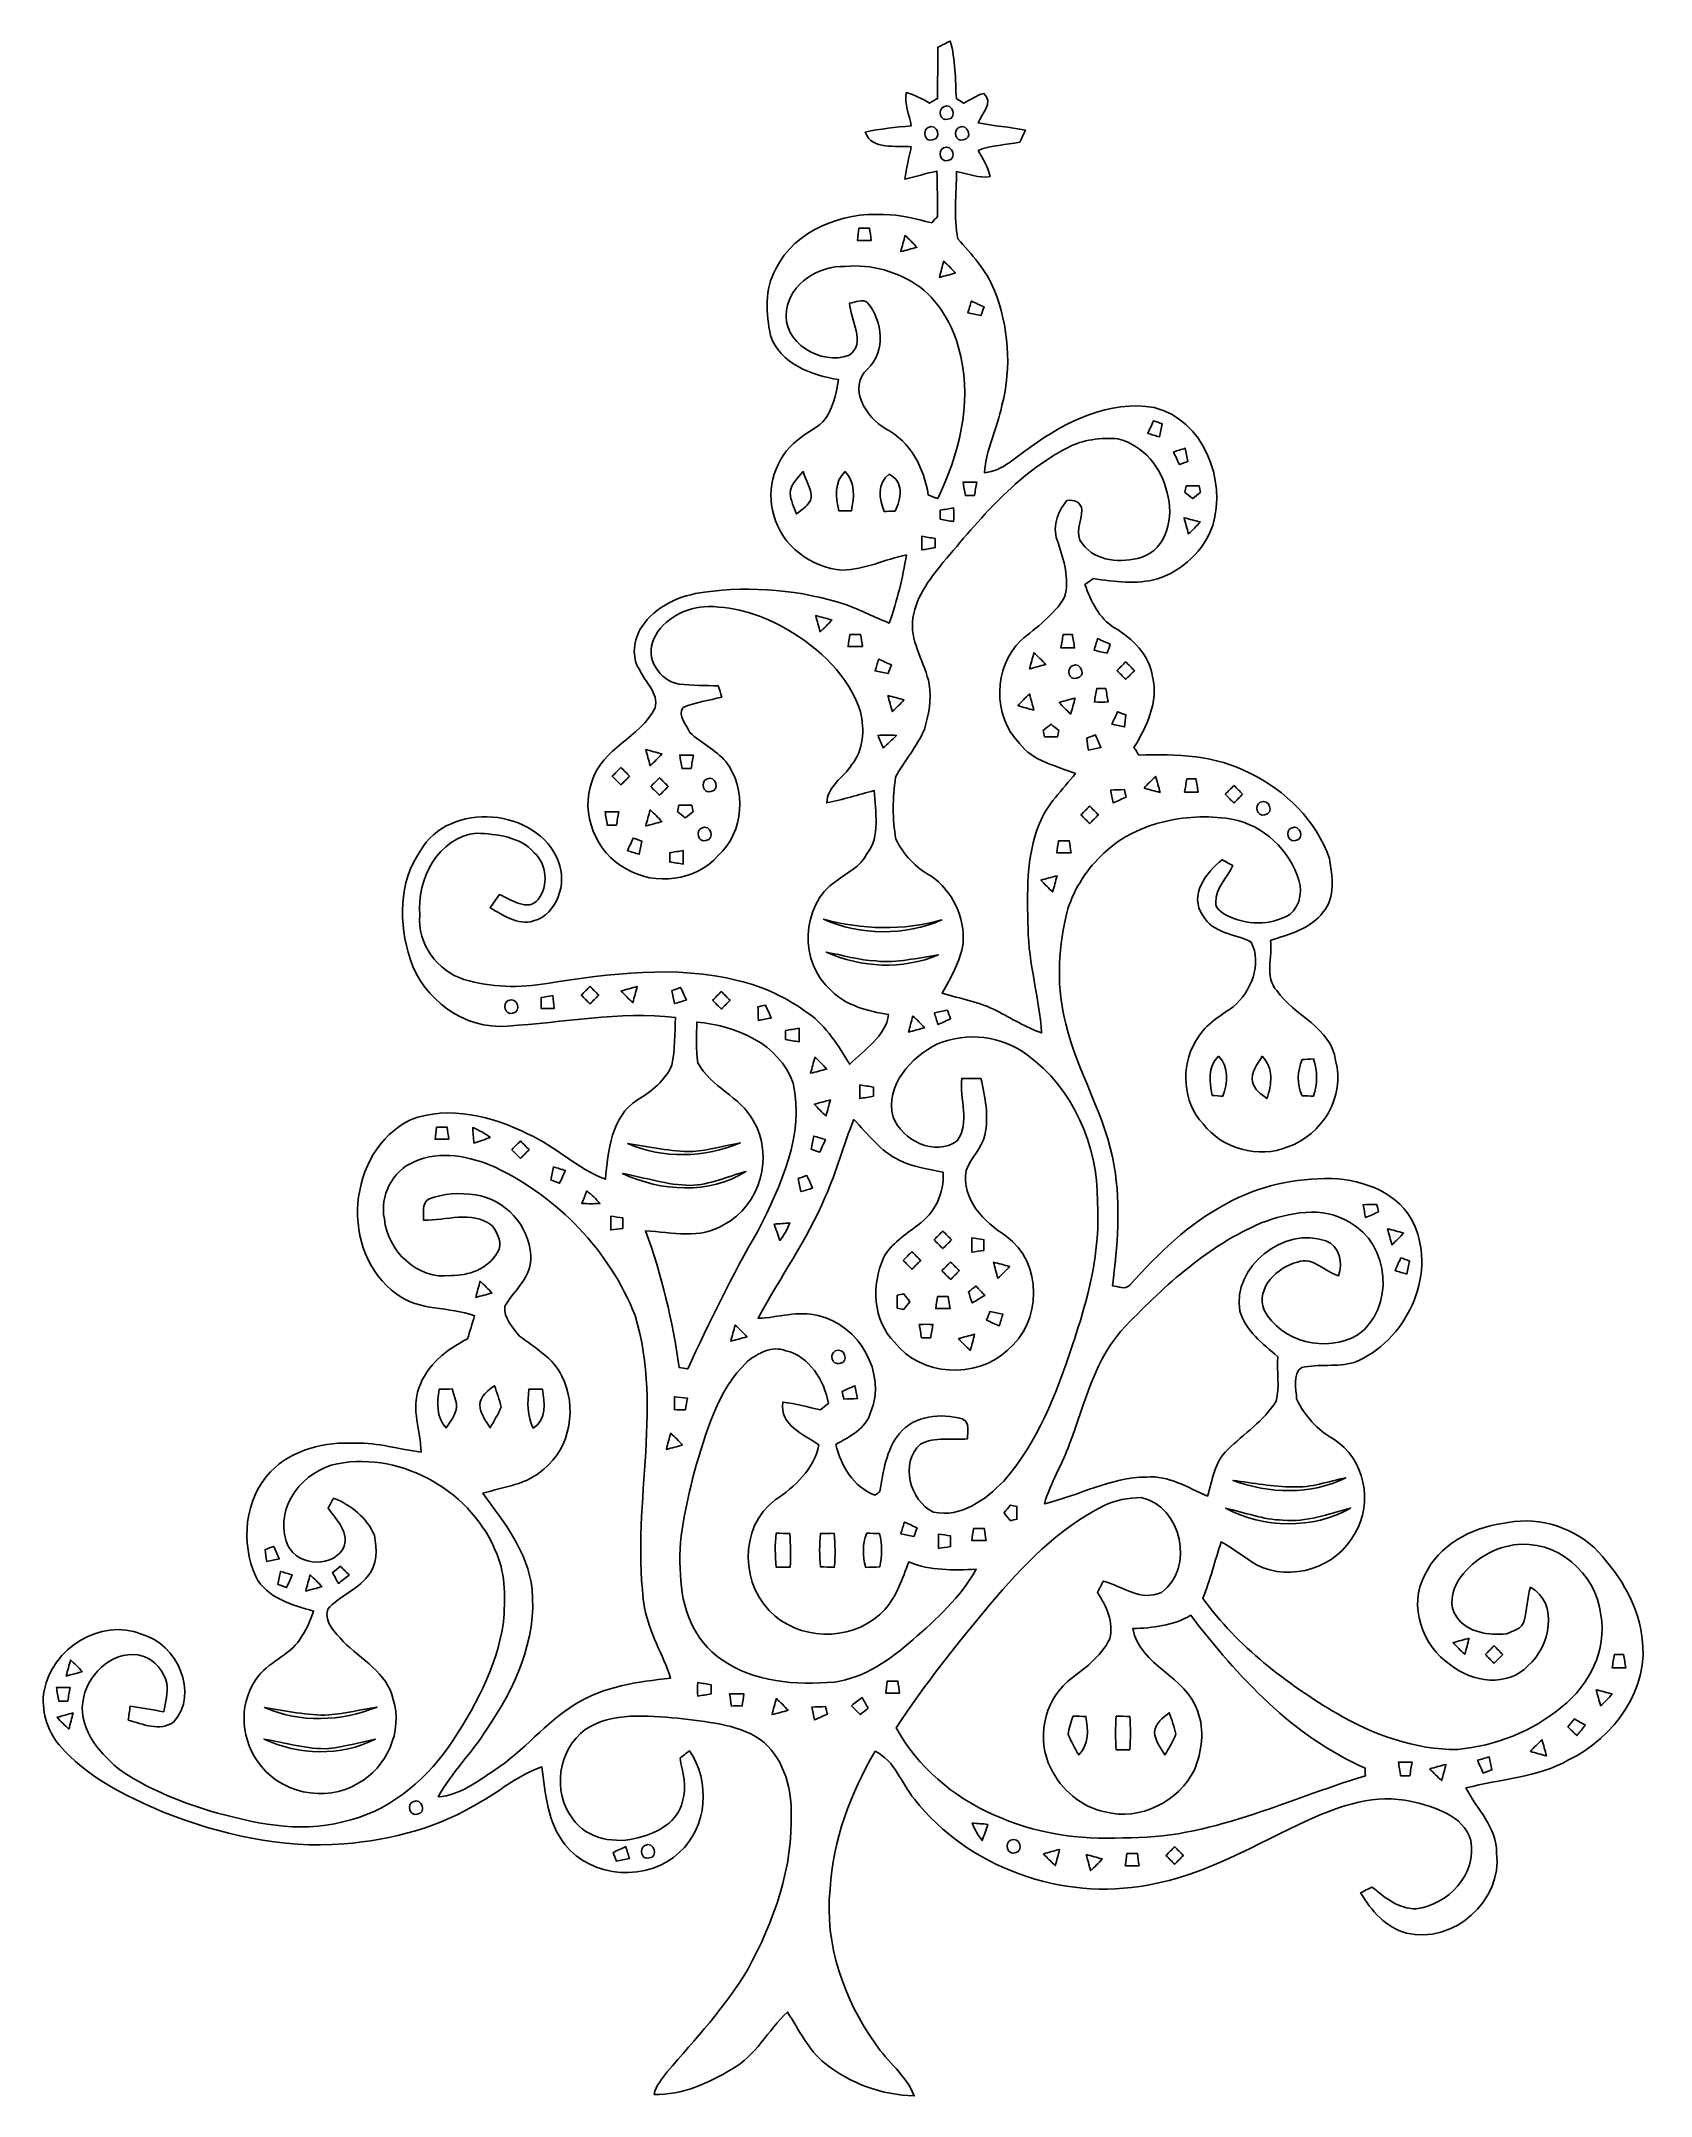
# Model space of a CAD drawing. Header units: centimetres. Extents: x -11 to 11.1, y -14.1 to 14.1.
import ezdxf

# ---------------------------------------------------------------- set-up
doc = ezdxf.new("R2010")
doc.units = ezdxf.units.CM
doc.header["$MEASUREMENT"] = 0
doc.layers.add('Camada 1', color=7, linetype='Continuous')

msp = doc.modelspace()

# ---------------------------------------------------------------- linework, layer by layer
at = {"layer": 'Camada 1', "color": 13}
for points, knots in [([(1.30704, 14.00422), (1.36313, 14.03279), (1.41958, 14.06137), (1.47637, 14.08959), (1.47637, 14.08959), (1.55187, 13.83489), (1.54517, 13.56501), (1.56069, 13.30184), (1.56069, 13.30184), (1.59456, 13.28102), (1.62842, 13.26021), (1.66229, 13.2394), (1.66229, 13.2394), (1.75119, 13.28879), (1.83832, 13.34488), (1.9371, 13.37275), (1.9371, 13.37275), (2.07539, 13.24716), (1.905, 13.09582), (1.85879, 12.96811), (1.85879, 12.96811), (2.07363, 12.93001), (2.292, 12.91061), (2.50684, 12.87004), (2.50684, 12.87004), (2.48744, 12.82876), (2.44863, 12.74657), (2.42923, 12.70564), (2.42923, 12.70564), (2.24014, 12.66472), (2.04047, 12.66825), (1.86055, 12.59099), (1.86055, 12.59099), (1.9237, 12.47599), (1.9939, 12.36274), (2.02494, 12.23363), (2.02494, 12.23363), (1.86761, 12.20611), (1.71485, 12.27772), (1.56316, 12.30242), (1.56316, 12.30242), (1.56175, 11.99727), (1.52224, 11.68047), (1.57974, 11.38167), (1.57974, 11.38167), (1.76989, 11.16894), (1.96956, 10.95481), (2.07786, 10.68493), (2.07786, 10.68493), (2.27859, 10.18716), (2.32128, 9.62166), (2.18546, 9.10167), (2.18546, 9.10167), (2.12266, 8.7884), (1.96638, 8.49947), (1.94486, 8.17704), (1.94486, 8.17704), (2.20063, 8.20102), (2.37596, 8.39999), (2.58022, 8.53122), (2.58022, 8.53122), (3.06035, 8.88506), (3.65725, 9.17469), (4.26967, 9.07168), (4.26967, 9.07168), (4.94347, 8.90058), (5.26486, 8.08179), (5.07259, 7.45419), (5.07259, 7.45419), (4.95124, 7.10988), (4.66019, 6.83895), (4.31659, 6.72394), (4.31659, 6.72394), (4.02837, 6.64386), (3.72639, 6.68726), (3.43606, 6.72888), (3.43606, 6.72888), (3.3976, 6.70137), (3.3595, 6.67385), (3.3214, 6.64669), (3.3214, 6.64669), (3.40289, 6.42197), (3.51508, 6.18067), (3.72886, 6.05367), (3.72886, 6.05367), (3.97475, 5.90479), (4.20793, 5.67937), (4.24921, 5.38162), (4.24921, 5.38162), (4.33035, 5.03555), (4.16772, 4.70359), (3.99344, 4.41678), (3.99344, 4.41678), (4.01532, 4.38185), (4.03789, 4.34657), (4.06047, 4.3113), (4.06047, 4.3113), (4.57553, 4.32752), (5.11422, 4.30847), (5.58024, 4.06329), (5.58024, 4.06329), (6.06954, 3.82587), (6.49041, 3.41454), (6.66997, 2.89384), (6.66997, 2.89384), (6.70877, 2.65395), (6.75993, 2.36326), (6.5853, 2.16217), (6.5853, 2.16217), (6.41597, 1.93146), (6.11964, 1.85914), (5.86387, 1.77236), (5.86387, 1.77236), (5.89315, 1.55011), (5.77921, 1.26965), (5.94889, 1.08514), (5.94889, 1.08514), (6.18666, 0.73977), (6.69502, 0.58173), (6.75428, 0.12594), (6.75428, 0.12594), (6.89469, -0.36724), (6.56802, -0.89288), (6.10059, -1.05551), (6.10059, -1.05551), (5.70089, -1.22026), (5.20241, -1.08091), (4.93959, -0.74013), (4.93959, -0.74013), (4.66266, -0.44344), (4.62809, 0.04198), (4.83588, 0.38664), (4.83588, 0.38664), (4.947, 0.60078), (5.15832, 0.73201), (5.3527, 0.86148), (5.3527, 0.86148), (5.59435, 1.07174), (5.75416, 1.44674), (5.59752, 1.74942), (5.59752, 1.74942), (5.37704, 1.86866), (5.07012, 1.86372), (4.93783, 2.11526), (4.93783, 2.11526), (4.74098, 2.38936), (4.98334, 2.70581), (5.19959, 2.87655), (5.19959, 2.87655), (5.24898, 2.85009), (5.29907, 2.82363), (5.34917, 2.79717), (5.34917, 2.79717), (5.27121, 2.62855), (5.10505, 2.49484), (5.11528, 2.292), (5.11528, 2.292), (5.10611, 2.20662), (5.19606, 2.15653), (5.25745, 2.11914), (5.25745, 2.11914), (5.52309, 1.97697), (5.86493, 1.97309), (6.12669, 2.12831), (6.12669, 2.12831), (6.28685, 2.25178), (6.30661, 2.49026), (6.22759, 2.66629), (6.22759, 2.66629), (6.07801, 3.07622), (5.6896, 3.3976), (5.25251, 3.44699), (5.25251, 3.44699), (4.62915, 3.52037), (3.93735, 3.36091), (3.4985, 2.88678), (3.4985, 2.88678), (3.2893, 2.66488), (3.12773, 2.39148), (3.05823, 2.09303), (3.05823, 2.09303), (2.95592, 1.61361), (2.92947, 1.10737), (3.06176, 0.63077), (3.06176, 0.63077), (3.21522, -0.04198), (3.61456, -0.63429), (3.72251, -1.31974), (3.72251, -1.31974), (3.816, -1.86126), (3.76837, -2.41476), (3.69782, -2.95592), (3.69782, -2.95592), (3.77472, -2.96333), (3.8735, -3.01907), (3.93488, -2.94781), (3.93488, -2.94781), (4.32329, -2.52166), (4.7371, -2.10114), (5.25745, -1.83656), (5.25745, -1.83656), (5.69348, -1.58538), (6.20219, -1.48237), (6.70172, -1.48696), (6.70172, -1.48696), (7.14269, -1.50671), (7.63623, -1.68945), (7.83025, -2.11702), (7.83025, -2.11702), (8.14634, -2.82963), (7.71207, -3.72463), (7.00758, -4.00756), (7.00758, -4.00756), (6.77474, -4.07247), (6.52568, -4.02766), (6.29038, -4.07458), (6.29038, -4.07458), (6.15597, -4.16807), (6.22124, -4.37233), (6.21912, -4.50744), (6.21912, -4.50744), (6.32672, -4.73745), (6.50804, -4.93219), (6.72924, -5.05919), (6.72924, -5.05919), (7.15151, -5.32059), (7.27498, -5.9309), (7.01922, -6.34894), (7.01922, -6.34894), (6.77686, -6.81496), (6.1408, -7.02169), (5.67267, -6.77933), (5.67267, -6.77933), (5.50757, -6.67808), (5.35693, -6.55637), (5.18724, -6.4643), (5.18724, -6.4643), (5.10328, -6.72253), (5.03767, -6.98676), (4.93501, -7.23865), (4.93501, -7.23865), (5.41867, -7.89728), (6.07519, -8.40564), (6.77439, -8.81733), (6.77439, -8.81733), (7.27604, -9.10378), (7.84119, -9.31686), (8.42645, -9.30698), (8.42645, -9.30698), (8.94433, -9.25936), (9.45374, -9.0611), (9.85308, -8.7249), (9.85308, -8.7249), (10.22385, -8.42751), (10.47679, -7.95055), (10.38684, -7.46478), (10.38684, -7.46478), (10.33145, -6.89257), (9.77124, -6.41914), (9.19233, -6.50734), (9.19233, -6.50734), (8.88718, -6.55355), (8.60884, -6.73664), (8.43668, -6.99064), (8.43668, -6.99064), (8.34531, -7.13881), (8.30368, -7.34448), (8.4141, -7.49476), (8.4141, -7.49476), (8.56297, -7.7089), (8.85507, -7.7477), (9.09567, -7.72301), (9.09567, -7.72301), (9.1828, -7.6835), (9.3151, -7.65563), (9.33803, -7.54592), (9.33803, -7.54592), (9.37401, -7.39387), (9.37824, -7.23618), (9.42305, -7.08625), (9.42305, -7.08625), (9.82027, -7.29897), (9.68834, -7.91069), (9.39412, -8.15904), (9.39412, -8.15904), (9.11366, -8.4582), (8.62154, -8.39152), (8.32732, -8.1467), (8.32732, -8.1467), (7.9435, -7.88952), (7.74559, -7.3339), (7.97736, -6.91656), (7.97736, -6.91656), (8.16927, -6.51016), (8.6039, -6.27521), (9.03534, -6.21383), (9.03534, -6.21383), (9.47385, -6.11117), (9.9568, -6.23394), (10.28947, -6.53803), (10.28947, -6.53803), (10.61685, -6.86999), (10.88637, -7.28169), (10.9474, -7.75405), (10.9474, -7.75405), (11.07334, -8.46596), (10.56534, -9.1507), (9.94692, -9.45092), (9.94692, -9.45092), (9.51547, -9.69539), (9.00959, -9.71268), (8.53969, -9.83544), (8.53969, -9.83544), (8.68645, -10.12613), (8.96867, -10.37519), (8.95773, -10.7248), (8.95773, -10.7248), (9.05016, -11.3732), (8.35801, -11.98668), (7.72513, -11.82194), (7.72513, -11.82194), (7.43973, -11.74785), (7.24253, -11.51467), (7.09789, -11.2716), (7.09789, -11.2716), (7.14939, -11.24444), (7.20125, -11.21798), (7.25311, -11.19152), (7.25311, -11.19152), (7.42703, -11.3351), (7.61577, -11.49138), (7.85636, -11.48997), (7.85636, -11.48997), (8.2938, -11.43847), (8.69632, -11.01266), (8.60495, -10.55405), (8.60495, -10.55405), (8.50759, -10.20621), (8.1026, -10.09368), (7.79321, -10.01959), (7.79321, -10.01959), (7.3085, -9.912), (6.82449, -10.07251), (6.38775, -10.27077), (6.38775, -10.27077), (5.66808, -10.60132), (4.97522, -11.0296), (4.18218, -11.16471), (4.18218, -11.16471), (3.01166, -11.3859), (1.72297, -10.92941), (0.98566, -9.98749), (0.98566, -9.98749), (0.80504, -9.77194), (0.71861, -9.46044), (0.44873, -9.33203), (0.44873, -9.33203), (0.11254, -9.90741), (-0.12982, -10.54876), (-0.16969, -11.21904), (-0.16969, -11.21904), (-0.24765, -11.97363), (0.02046, -12.73069), (0.45402, -13.34029), (0.45402, -13.34029), (0.61666, -13.58759), (0.87524, -13.76997), (0.98354, -14.05255), (0.98354, -14.05255), (0.54328, -14.04161), (0.10477, -13.88322), (-0.23742, -13.60699), (-0.23742, -13.60699), (-0.47096, -13.42355), (-0.59408, -13.14626), (-0.75177, -12.90355), (-0.75177, -12.90355), (-1.01671, -13.15402), (-1.19062, -13.50469), (-1.51624, -13.68813), (-1.51624, -13.68813), (-1.83621, -13.87828), (-2.19816, -14.04514), (-2.5781, -14.03174), (-2.5781, -14.03174), (-2.55517, -13.91179), (-2.47191, -13.81654), (-2.39818, -13.72411), (-2.39818, -13.72411), (-2.01224, -13.2722), (-1.60126, -12.83405), (-1.29752, -12.32006), (-1.29752, -12.32006), (-0.93521, -11.66107), (-0.6731, -10.92059), (-0.70167, -10.15929), (-0.70167, -10.15929), (-0.69921, -9.79382), (-0.82515, -9.39624), (-1.12642, -9.16905), (-1.12642, -9.16905), (-1.45803, -8.94821), (-1.87078, -8.93586), (-2.25249, -8.87906), (-2.25249, -8.87906), (-2.67547, -8.8519), (-3.14854, -8.78522), (-3.52319, -9.0357), (-3.52319, -9.0357), (-3.89431, -9.30945), (-3.97827, -9.89189), (-3.69394, -10.25666), (-3.69394, -10.25666), (-3.49744, -10.53994), (-3.10021, -10.60556), (-2.78553, -10.51419), (-2.78553, -10.51419), (-2.53365, -10.44751), (-2.24755, -10.2997), (-2.19075, -10.01818), (-2.19075, -10.01818), (-2.11914, -9.82133), (-2.19428, -9.62166), (-2.22356, -9.42587), (-2.22356, -9.42587), (-2.18087, -9.39235), (-2.13819, -9.35884), (-2.09515, -9.32639), (-2.09515, -9.32639), (-1.80516, -9.73984), (-1.84785, -10.37414), (-2.23061, -10.71562), (-2.23061, -10.71562), (-2.65536, -11.12873), (-3.43535, -11.07228), (-3.79977, -10.60909), (-3.79977, -10.60909), (-4.04177, -10.31028), (-4.06682, -9.91129), (-4.11797, -9.54617), (-4.11797, -9.54617), (-4.4196, -9.65024), (-4.6669, -9.85908), (-4.94065, -10.01642), (-4.94065, -10.01642), (-5.50616, -10.3699), (-6.16761, -10.54805), (-6.82872, -10.60062), (-6.82872, -10.60062), (-7.67856, -10.67188), (-8.52699, -10.47115), (-9.31333, -10.16), (-9.31333, -10.16), (-9.83015, -9.93951), (-10.35614, -9.67987), (-10.72797, -9.2456), (-10.72797, -9.2456), (-10.90013, -9.03922), (-10.97492, -8.7697), (-10.9347, -8.50265), (-10.9347, -8.50265), (-10.82357, -7.92586), (-10.16564, -7.50358), (-9.59979, -7.72865), (-9.59979, -7.72865), (-9.12001, -7.85918), (-8.79581, -8.5344), (-9.16234, -8.9348), (-9.16234, -8.9348), (-9.34297, -9.06251), (-9.58709, -8.96232), (-9.78112, -8.90552), (-9.78112, -8.90552), (-9.7723, -8.84132), (-9.76383, -8.77782), (-9.75466, -8.71467), (-9.75466, -8.71467), (-9.60049, -8.73619), (-9.44845, -8.76582), (-9.29464, -8.79087), (-9.29464, -8.79087), (-9.27276, -8.66246), (-9.23713, -8.53193), (-9.25054, -8.4014), (-9.25054, -8.4014), (-9.29428, -8.23595), (-9.41634, -8.08143), (-9.58215, -8.02816), (-9.58215, -8.02816), (-9.94692, -7.92057), (-10.31557, -8.24336), (-10.39142, -8.58732), (-10.39142, -8.58732), (-10.48667, -8.98595), (-10.20339, -9.33027), (-9.91976, -9.56663), (-9.91976, -9.56663), (-9.54475, -9.84003), (-9.1066, -10.00866), (-8.6674, -10.14836), (-8.6674, -10.14836), (-8.08143, -10.30993), (-7.44784, -10.46374), (-6.84424, -10.29723), (-6.84424, -10.29723), (-6.24664, -10.17693), (-5.74534, -9.7663), (-5.39785, -9.27911), (-5.39785, -9.27911), (-5.04649, -8.75947), (-4.73146, -8.19079), (-4.64185, -7.56144), (-4.64185, -7.56144), (-4.6168, -7.25346), (-4.61081, -6.9275), (-4.73075, -6.63681), (-4.73075, -6.63681), (-5.05672, -5.78979), (-6.01557, -5.22464), (-6.9155, -5.39397), (-6.9155, -5.39397), (-7.38082, -5.49028), (-7.76922, -5.96653), (-7.61929, -6.45407), (-7.61929, -6.45407), (-7.52263, -6.78427), (-7.02416, -6.84424), (-6.84036, -6.56414), (-6.84036, -6.56414), (-6.73523, -6.34647), (-6.92679, -6.16585), (-7.04497, -6.00287), (-7.04497, -6.00287), (-7.01957, -5.95736), (-6.99452, -5.9115), (-6.96948, -5.86634), (-6.96948, -5.86634), (-6.72959, -5.95877), (-6.51298, -6.13445), (-6.40962, -6.37434), (-6.40962, -6.37434), (-6.37328, -6.55955), (-6.36446, -6.78886), (-6.50346, -6.93843), (-6.50346, -6.93843), (-6.65057, -7.12787), (-6.89363, -7.2069), (-7.04815, -7.38717), (-7.04815, -7.38717), (-7.10353, -7.57625), (-6.94337, -7.70149), (-6.8386, -7.82743), (-6.8386, -7.82743), (-6.59483, -8.07297), (-6.23147, -8.25888), (-6.15174, -8.62154), (-6.15174, -8.62154), (-6.01839, -9.0551), (-6.23852, -9.55745), (-6.63293, -9.77159), (-6.63293, -9.77159), (-7.07884, -10.05099), (-7.7283, -9.90177), (-8.01617, -9.46291), (-8.01617, -9.46291), (-8.25077, -9.12495), (-8.26488, -8.62542), (-7.99606, -8.30157), (-7.99606, -8.30157), (-7.8292, -8.08602), (-7.53569, -7.99994), (-7.40339, -7.75617), (-7.40339, -7.75617), (-7.33072, -7.65175), (-7.28345, -7.53145), (-7.24182, -7.41221), (-7.24182, -7.41221), (-7.53815, -7.3279), (-7.88176, -7.23724), (-8.03592, -6.9409), (-8.03592, -6.9409), (-8.24018, -6.47771), (-8.19291, -5.87798), (-7.83202, -5.50369), (-7.83202, -5.50369), (-7.52969, -5.19677), (-7.0866, -5.09199), (-6.66785, -5.11316), (-6.66785, -5.11316), (-6.3627, -5.10046), (-6.07025, -5.201), (-5.76968, -5.23522), (-5.76968, -5.23522), (-5.77921, -4.94312), (-5.90691, -4.64855), (-5.80143, -4.36139), (-5.80143, -4.36139), (-5.6963, -4.04389), (-5.42325, -3.82729), (-5.13327, -3.68582), (-5.13327, -3.68582), (-5.10328, -3.57893), (-5.07012, -3.4738), (-5.03731, -3.36797), (-5.03731, -3.36797), (-5.38515, -3.23674), (-5.79579, -3.31011), (-6.10341, -3.07058), (-6.10341, -3.07058), (-6.89892, -2.50754), (-6.78921, -1.11478), (-5.91432, -0.68333), (-5.91432, -0.68333), (-5.38374, -0.47978), (-4.79213, -0.63782), (-4.30283, -0.87983), (-4.30283, -0.87983), (-3.92571, -1.04281), (-3.63396, -1.35572), (-3.24697, -1.4986), (-3.24697, -1.4986), (-3.20181, -1.10913), (-3.17253, -0.64311), (-2.80423, -0.40922), (-2.80423, -0.40922), (-2.6095, -0.29281), (-2.43099, -0.14605), (-2.33468, 0.06385), (-2.33468, 0.06385), (-2.2927, 0.27869), (-2.29447, 0.49777), (-2.28635, 0.71508), (-2.28635, 0.71508), (-3.05788, 0.81068), (-3.81952, 0.64452), (-4.58611, 0.60043), (-4.58611, 0.60043), (-5.17948, 0.54398), (-5.73934, 0.96591), (-5.92102, 1.51906), (-5.92102, 1.51906), (-6.0766, 1.99813), (-6.08154, 2.57104), (-5.78203, 2.99614), (-5.78203, 2.99614), (-5.3908, 3.69358), (-4.17019, 3.58951), (-3.88796, 2.85115), (-3.88796, 2.85115), (-3.76872, 2.55482), (-3.90666, 2.13325), (-4.2291, 2.03906), (-4.2291, 2.03906), (-4.45064, 1.97273), (-4.64432, 2.11878), (-4.82424, 2.21932), (-4.82424, 2.21932), (-4.78261, 2.28036), (-4.74027, 2.34068), (-4.69688, 2.39995), (-4.69688, 2.39995), (-4.54025, 2.33468), (-4.30565, 2.15865), (-4.16877, 2.33433), (-4.16877, 2.33433), (-4.02343, 2.51848), (-4.04319, 2.81799), (-4.2224, 2.97392), (-4.2224, 2.97392), (-4.41254, 3.19652), (-4.73534, 3.22686), (-5.00662, 3.24132), (-5.00662, 3.24132), (-5.54002, 3.19087), (-5.83283, 2.60421), (-5.78697, 2.11667), (-5.78697, 2.11667), (-5.82401, 1.73108), (-5.54778, 1.35114), (-5.18301, 1.23966), (-5.18301, 1.23966), (-4.81401, 1.12924), (-4.42066, 1.11654), (-4.04213, 1.18357), (-4.04213, 1.18357), (-3.17959, 1.31692), (-2.28459, 1.43898), (-1.42522, 1.22132), (-1.42522, 1.22132), (-1.07632, 1.14582), (-0.75247, 0.97755), (-0.46249, 0.77258), (-0.46249, 0.77258), (-0.21766, 0.59372), (-0.0568, 0.32949), (0.10089, 0.07585), (0.10089, 0.07585), (0.29774, 0.27834), (0.59302, 0.45367), (0.63253, 0.75741), (0.63253, 0.75741), (0.35137, 0.80327), (0.0575, 0.87524), (-0.15134, 1.08303), (-0.15134, 1.08303), (-0.59619, 1.45627), (-0.57291, 2.25707), (-0.08749, 2.58586), (-0.08749, 2.58586), (0.06103, 2.70016), (0.25118, 2.77566), (0.33443, 2.95698), (0.33443, 2.95698), (0.52846, 3.19864), (0.44697, 3.53624), (0.43639, 3.82411), (0.43639, 3.82411), (0.21837, 3.77225), (0.00635, 3.69887), (-0.21343, 3.65584), (-0.21343, 3.65584), (-0.20814, 3.88408), (0.01376, 4.00085), (0.12665, 4.17618), (0.12665, 4.17618), (0.29104, 4.37903), (0.30692, 4.65843), (0.248, 4.90361), (0.248, 4.90361), (0.08784, 5.39503), (-0.31009, 5.7718), (-0.74859, 6.02474), (-0.74859, 6.02474), (-1.0728, 6.22794), (-1.45344, 6.33695), (-1.83515, 6.34682), (-1.83515, 6.34682), (-2.13431, 6.33554), (-2.45533, 6.18631), (-2.58304, 5.90127), (-2.58304, 5.90127), (-2.71004, 5.63845), (-2.50261, 5.32836), (-2.2352, 5.28285), (-2.2352, 5.28285), (-2.05811, 5.2645), (-1.87854, 5.2638), (-1.70004, 5.25886), (-1.70004, 5.25886), (-1.68416, 5.20806), (-1.66793, 5.15726), (-1.65171, 5.10646), (-1.65171, 5.10646), (-1.82633, 5.0546), (-2.01436, 5.03943), (-2.17981, 4.96252), (-2.17981, 4.96252), (-2.26413, 4.85105), (-2.13148, 4.71911), (-2.08809, 4.61821), (-2.08809, 4.61821), (-1.93393, 4.47569), (-1.73637, 4.38467), (-1.59879, 4.22275), (-1.59879, 4.22275), (-1.30881, 3.85269), (-1.34726, 3.25155), (-1.70004, 2.93511), (-1.70004, 2.93511), (-2.00801, 2.58692), (-2.56681, 2.51425), (-2.96227, 2.75308), (-2.96227, 2.75308), (-3.3782, 2.97145), (-3.59516, 3.51508), (-3.42935, 3.95605), (-3.42935, 3.95605), (-3.2893, 4.40514), (-2.76966, 4.55013), (-2.56399, 4.95864), (-2.56399, 4.95864), (-2.51601, 5.16537), (-2.70087, 5.30578), (-2.77601, 5.47511), (-2.77601, 5.47511), (-2.89631, 5.65221), (-2.8575, 5.89421), (-2.74884, 6.06637), (-2.74884, 6.06637), (-2.56187, 6.35353), (-2.22144, 6.5024), (-1.89054, 6.54191), (-1.89054, 6.54191), (-1.24001, 6.63257), (-0.56621, 6.57401), (0.0575, 6.36658), (0.0575, 6.36658), (0.25682, 6.29602), (0.44415, 6.19478), (0.64206, 6.11928), (0.64206, 6.11928), (0.74824, 6.42232), (0.82832, 6.73559), (0.8763, 7.05309), (0.8763, 7.05309), (0.58208, 6.99135), (0.30445, 6.85059), (0.00035, 6.84389), (0.00035, 6.84389), (-0.42616, 6.8767), (-0.83326, 7.17479), (-0.93839, 7.59848), (-0.93839, 7.59848), (-1.05198, 7.9636), (-0.91793, 8.388), (-0.61701, 8.62259), (-0.61701, 8.62259), (-0.50765, 8.71643), (-0.37394, 8.77852), (-0.26741, 8.87554), (-0.26741, 8.87554), (-0.12876, 9.0357), (-0.08925, 9.25124), (-0.05151, 9.45339), (-0.05151, 9.45339), (-0.42474, 9.51371), (-0.84949, 9.66682), (-0.98601, 10.05664), (-0.98601, 10.05664), (-1.04246, 10.35544), (-1.07033, 10.69446), (-0.91228, 10.96892), (-0.91228, 10.96892), (-0.64805, 11.50267), (-0.00317, 11.74997), (0.56444, 11.71293), (0.56444, 11.71293), (0.79022, 11.71857), (1.00577, 11.64802), (1.22414, 11.60215), (1.22414, 11.60215), (1.25024, 11.63073), (1.27635, 11.65895), (1.30281, 11.68717), (1.30281, 11.68717), (1.30104, 11.89425), (1.30034, 12.10169), (1.29469, 12.30877), (1.29469, 12.30877), (1.14653, 12.27772), (1.00224, 12.23433), (0.85584, 12.19764), (0.85584, 12.19764), (0.87171, 12.34757), (0.91299, 12.49327), (0.94297, 12.64038), (0.94297, 12.64038), (0.72566, 12.66719), (0.41663, 12.58605), (0.3108, 12.84111), (0.3108, 12.84111), (0.51752, 12.89226), (0.73096, 12.90532), (0.94192, 12.93072), (0.94192, 12.93072), (0.91652, 13.07994), (0.84702, 13.22917), (0.87418, 13.38404), (0.87418, 13.38404), (0.98919, 13.35687), (1.09255, 13.29796), (1.19486, 13.24045), (1.19486, 13.24045), (1.23049, 13.26162), (1.26647, 13.28244), (1.30246, 13.30325), (1.30246, 13.30325), (1.30387, 13.53679), (1.30563, 13.77033), (1.30704, 14.00422), (1.30704, 14.00422), (1.30704, 14.00422), (1.30704, 14.00422), (1.30704, 14.00422)], [0, 0, 0, 0, 0.0045045, 0.0045045, 0.0045045, 0.0045045, 0.00900901, 0.00900901, 0.00900901, 0.00900901, 0.01351351, 0.01351351, 0.01351351, 0.01351351, 0.01801802, 0.01801802, 0.01801802, 0.01801802, 0.02252252, 0.02252252, 0.02252252, 0.02252252, 0.02702703, 0.02702703, 0.02702703, 0.02702703, 0.03153153, 0.03153153, 0.03153153, 0.03153153, 0.03603604, 0.03603604, 0.03603604, 0.03603604, 0.04054054, 0.04054054, 0.04054054, 0.04054054, 0.04504505, 0.04504505, 0.04504505, 0.04504505, 0.04954955, 0.04954955, 0.04954955, 0.04954955, 0.05405405, 0.05405405, 0.05405405, 0.05405405, 0.05855856, 0.05855856, 0.05855856, 0.05855856, 0.06306306, 0.06306306, 0.06306306, 0.06306306, 0.06756757, 0.06756757, 0.06756757, 0.06756757, 0.07207207, 0.07207207, 0.07207207, 0.07207207, 0.07657658, 0.07657658, 0.07657658, 0.07657658, 0.08108108, 0.08108108, 0.08108108, 0.08108108, 0.08558559, 0.08558559, 0.08558559, 0.08558559, 0.09009009, 0.09009009, 0.09009009, 0.09009009, 0.09459459, 0.09459459, 0.09459459, 0.09459459, 0.0990991, 0.0990991, 0.0990991, 0.0990991, 0.1036036, 0.1036036, 0.1036036, 0.1036036, 0.10810811, 0.10810811, 0.10810811, 0.10810811, 0.11261261, 0.11261261, 0.11261261, 0.11261261, 0.11711712, 0.11711712, 0.11711712, 0.11711712, 0.12162162, 0.12162162, 0.12162162, 0.12162162, 0.12612613, 0.12612613, 0.12612613, 0.12612613, 0.13063063, 0.13063063, 0.13063063, 0.13063063, 0.13513514, 0.13513514, 0.13513514, 0.13513514, 0.13963964, 0.13963964, 0.13963964, 0.13963964, 0.14414414, 0.14414414, 0.14414414, 0.14414414, 0.14864865, 0.14864865, 0.14864865, 0.14864865, 0.15315315, 0.15315315, 0.15315315, 0.15315315, 0.15765766, 0.15765766, 0.15765766, 0.15765766, 0.16216216, 0.16216216, 0.16216216, 0.16216216, 0.16666667, 0.16666667, 0.16666667, 0.16666667, 0.17117117, 0.17117117, 0.17117117, 0.17117117, 0.17567568, 0.17567568, 0.17567568, 0.17567568, 0.18018018, 0.18018018, 0.18018018, 0.18018018, 0.18468468, 0.18468468, 0.18468468, 0.18468468, 0.18918919, 0.18918919, 0.18918919, 0.18918919, 0.19369369, 0.19369369, 0.19369369, 0.19369369, 0.1981982, 0.1981982, 0.1981982, 0.1981982, 0.2027027, 0.2027027, 0.2027027, 0.2027027, 0.20720721, 0.20720721, 0.20720721, 0.20720721, 0.21171171, 0.21171171, 0.21171171, 0.21171171, 0.21621622, 0.21621622, 0.21621622, 0.21621622, 0.22072072, 0.22072072, 0.22072072, 0.22072072, 0.22522523, 0.22522523, 0.22522523, 0.22522523, 0.22972973, 0.22972973, 0.22972973, 0.22972973, 0.23423423, 0.23423423, 0.23423423, 0.23423423, 0.23873874, 0.23873874, 0.23873874, 0.23873874, 0.24324324, 0.24324324, 0.24324324, 0.24324324, 0.24774775, 0.24774775, 0.24774775, 0.24774775, 0.25225225, 0.25225225, 0.25225225, 0.25225225, 0.25675676, 0.25675676, 0.25675676, 0.25675676, 0.26126126, 0.26126126, 0.26126126, 0.26126126, 0.26576577, 0.26576577, 0.26576577, 0.26576577, 0.27027027, 0.27027027, 0.27027027, 0.27027027, 0.27477477, 0.27477477, 0.27477477, 0.27477477, 0.27927928, 0.27927928, 0.27927928, 0.27927928, 0.28378378, 0.28378378, 0.28378378, 0.28378378, 0.28828829, 0.28828829, 0.28828829, 0.28828829, 0.29279279, 0.29279279, 0.29279279, 0.29279279, 0.2972973, 0.2972973, 0.2972973, 0.2972973, 0.3018018, 0.3018018, 0.3018018, 0.3018018, 0.30630631, 0.30630631, 0.30630631, 0.30630631, 0.31081081, 0.31081081, 0.31081081, 0.31081081, 0.31531532, 0.31531532, 0.31531532, 0.31531532, 0.31981982, 0.31981982, 0.31981982, 0.31981982, 0.32432432, 0.32432432, 0.32432432, 0.32432432, 0.32882883, 0.32882883, 0.32882883, 0.32882883, 0.33333333, 0.33333333, 0.33333333, 0.33333333, 0.33783784, 0.33783784, 0.33783784, 0.33783784, 0.34234234, 0.34234234, 0.34234234, 0.34234234, 0.34684685, 0.34684685, 0.34684685, 0.34684685, 0.35135135, 0.35135135, 0.35135135, 0.35135135, 0.35585586, 0.35585586, 0.35585586, 0.35585586, 0.36036036, 0.36036036, 0.36036036, 0.36036036, 0.36486486, 0.36486486, 0.36486486, 0.36486486, 0.36936937, 0.36936937, 0.36936937, 0.36936937, 0.37387387, 0.37387387, 0.37387387, 0.37387387, 0.37837838, 0.37837838, 0.37837838, 0.37837838, 0.38288288, 0.38288288, 0.38288288, 0.38288288, 0.38738739, 0.38738739, 0.38738739, 0.38738739, 0.39189189, 0.39189189, 0.39189189, 0.39189189, 0.3963964, 0.3963964, 0.3963964, 0.3963964, 0.4009009, 0.4009009, 0.4009009, 0.4009009, 0.40540541, 0.40540541, 0.40540541, 0.40540541, 0.40990991, 0.40990991, 0.40990991, 0.40990991, 0.41441441, 0.41441441, 0.41441441, 0.41441441, 0.41891892, 0.41891892, 0.41891892, 0.41891892, 0.42342342, 0.42342342, 0.42342342, 0.42342342, 0.42792793, 0.42792793, 0.42792793, 0.42792793, 0.43243243, 0.43243243, 0.43243243, 0.43243243, 0.43693694, 0.43693694, 0.43693694, 0.43693694, 0.44144144, 0.44144144, 0.44144144, 0.44144144, 0.44594595, 0.44594595, 0.44594595, 0.44594595, 0.45045045, 0.45045045, 0.45045045, 0.45045045, 0.45495495, 0.45495495, 0.45495495, 0.45495495, 0.45945946, 0.45945946, 0.45945946, 0.45945946, 0.46396396, 0.46396396, 0.46396396, 0.46396396, 0.46846847, 0.46846847, 0.46846847, 0.46846847, 0.47297297, 0.47297297, 0.47297297, 0.47297297, 0.47747748, 0.47747748, 0.47747748, 0.47747748, 0.48198198, 0.48198198, 0.48198198, 0.48198198, 0.48648649, 0.48648649, 0.48648649, 0.48648649, 0.49099099, 0.49099099, 0.49099099, 0.49099099, 0.4954955, 0.4954955, 0.4954955, 0.4954955, 0.5, 0.5, 0.5, 0.5, 0.5045045, 0.5045045, 0.5045045, 0.5045045, 0.50900901, 0.50900901, 0.50900901, 0.50900901, 0.51351351, 0.51351351, 0.51351351, 0.51351351, 0.51801802, 0.51801802, 0.51801802, 0.51801802, 0.52252252, 0.52252252, 0.52252252, 0.52252252, 0.52702703, 0.52702703, 0.52702703, 0.52702703, 0.53153153, 0.53153153, 0.53153153, 0.53153153, 0.53603604, 0.53603604, 0.53603604, 0.53603604, 0.54054054, 0.54054054, 0.54054054, 0.54054054, 0.54504505, 0.54504505, 0.54504505, 0.54504505, 0.54954955, 0.54954955, 0.54954955, 0.54954955, 0.55405405, 0.55405405, 0.55405405, 0.55405405, 0.55855856, 0.55855856, 0.55855856, 0.55855856, 0.56306306, 0.56306306, 0.56306306, 0.56306306, 0.56756757, 0.56756757, 0.56756757, 0.56756757, 0.57207207, 0.57207207, 0.57207207, 0.57207207, 0.57657658, 0.57657658, 0.57657658, 0.57657658, 0.58108108, 0.58108108, 0.58108108, 0.58108108, 0.58558559, 0.58558559, 0.58558559, 0.58558559, 0.59009009, 0.59009009, 0.59009009, 0.59009009, 0.59459459, 0.59459459, 0.59459459, 0.59459459, 0.5990991, 0.5990991, 0.5990991, 0.5990991, 0.6036036, 0.6036036, 0.6036036, 0.6036036, 0.60810811, 0.60810811, 0.60810811, 0.60810811, 0.61261261, 0.61261261, 0.61261261, 0.61261261, 0.61711712, 0.61711712, 0.61711712, 0.61711712, 0.62162162, 0.62162162, 0.62162162, 0.62162162, 0.62612613, 0.62612613, 0.62612613, 0.62612613, 0.63063063, 0.63063063, 0.63063063, 0.63063063, 0.63513514, 0.63513514, 0.63513514, 0.63513514, 0.63963964, 0.63963964, 0.63963964, 0.63963964, 0.64414414, 0.64414414, 0.64414414, 0.64414414, 0.64864865, 0.64864865, 0.64864865, 0.64864865, 0.65315315, 0.65315315, 0.65315315, 0.65315315, 0.65765766, 0.65765766, 0.65765766, 0.65765766, 0.66216216, 0.66216216, 0.66216216, 0.66216216, 0.66666667, 0.66666667, 0.66666667, 0.66666667, 0.67117117, 0.67117117, 0.67117117, 0.67117117, 0.67567568, 0.67567568, 0.67567568, 0.67567568, 0.68018018, 0.68018018, 0.68018018, 0.68018018, 0.68468468, 0.68468468, 0.68468468, 0.68468468, 0.68918919, 0.68918919, 0.68918919, 0.68918919, 0.69369369, 0.69369369, 0.69369369, 0.69369369, 0.6981982, 0.6981982, 0.6981982, 0.6981982, 0.7027027, 0.7027027, 0.7027027, 0.7027027, 0.70720721, 0.70720721, 0.70720721, 0.70720721, 0.71171171, 0.71171171, 0.71171171, 0.71171171, 0.71621622, 0.71621622, 0.71621622, 0.71621622, 0.72072072, 0.72072072, 0.72072072, 0.72072072, 0.72522523, 0.72522523, 0.72522523, 0.72522523, 0.72972973, 0.72972973, 0.72972973, 0.72972973, 0.73423423, 0.73423423, 0.73423423, 0.73423423, 0.73873874, 0.73873874, 0.73873874, 0.73873874, 0.74324324, 0.74324324, 0.74324324, 0.74324324, 0.74774775, 0.74774775, 0.74774775, 0.74774775, 0.75225225, 0.75225225, 0.75225225, 0.75225225, 0.75675676, 0.75675676, 0.75675676, 0.75675676, 0.76126126, 0.76126126, 0.76126126, 0.76126126, 0.76576577, 0.76576577, 0.76576577, 0.76576577, 0.77027027, 0.77027027, 0.77027027, 0.77027027, 0.77477477, 0.77477477, 0.77477477, 0.77477477, 0.77927928, 0.77927928, 0.77927928, 0.77927928, 0.78378378, 0.78378378, 0.78378378, 0.78378378, 0.78828829, 0.78828829, 0.78828829, 0.78828829, 0.79279279, 0.79279279, 0.79279279, 0.79279279, 0.7972973, 0.7972973, 0.7972973, 0.7972973, 0.8018018, 0.8018018, 0.8018018, 0.8018018, 0.80630631, 0.80630631, 0.80630631, 0.80630631, 0.81081081, 0.81081081, 0.81081081, 0.81081081, 0.81531532, 0.81531532, 0.81531532, 0.81531532, 0.81981982, 0.81981982, 0.81981982, 0.81981982, 0.82432432, 0.82432432, 0.82432432, 0.82432432, 0.82882883, 0.82882883, 0.82882883, 0.82882883, 0.83333333, 0.83333333, 0.83333333, 0.83333333, 0.83783784, 0.83783784, 0.83783784, 0.83783784, 0.84234234, 0.84234234, 0.84234234, 0.84234234, 0.84684685, 0.84684685, 0.84684685, 0.84684685, 0.85135135, 0.85135135, 0.85135135, 0.85135135, 0.85585586, 0.85585586, 0.85585586, 0.85585586, 0.86036036, 0.86036036, 0.86036036, 0.86036036, 0.86486486, 0.86486486, 0.86486486, 0.86486486, 0.86936937, 0.86936937, 0.86936937, 0.86936937, 0.87387387, 0.87387387, 0.87387387, 0.87387387, 0.87837838, 0.87837838, 0.87837838, 0.87837838, 0.88288288, 0.88288288, 0.88288288, 0.88288288, 0.88738739, 0.88738739, 0.88738739, 0.88738739, 0.89189189, 0.89189189, 0.89189189, 0.89189189, 0.8963964, 0.8963964, 0.8963964, 0.8963964, 0.9009009, 0.9009009, 0.9009009, 0.9009009, 0.90540541, 0.90540541, 0.90540541, 0.90540541, 0.90990991, 0.90990991, 0.90990991, 0.90990991, 0.91441441, 0.91441441, 0.91441441, 0.91441441, 0.91891892, 0.91891892, 0.91891892, 0.91891892, 0.92342342, 0.92342342, 0.92342342, 0.92342342, 0.92792793, 0.92792793, 0.92792793, 0.92792793, 0.93243243, 0.93243243, 0.93243243, 0.93243243, 0.93693694, 0.93693694, 0.93693694, 0.93693694, 0.94144144, 0.94144144, 0.94144144, 0.94144144, 0.94594595, 0.94594595, 0.94594595, 0.94594595, 0.95045045, 0.95045045, 0.95045045, 0.95045045, 0.95495495, 0.95495495, 0.95495495, 0.95495495, 0.95945946, 0.95945946, 0.95945946, 0.95945946, 0.96396396, 0.96396396, 0.96396396, 0.96396396, 0.96846847, 0.96846847, 0.96846847, 0.96846847, 0.97297297, 0.97297297, 0.97297297, 0.97297297, 0.97747748, 0.97747748, 0.97747748, 0.97747748, 0.98198198, 0.98198198, 0.98198198, 0.98198198, 0.98648649, 0.98648649, 0.98648649, 0.98648649, 0.99099099, 0.99099099, 0.99099099, 0.99099099, 1, 1, 1, 1]), ([(1.3843, 13.19001), (1.29963, 13.14591), (1.34056, 12.98751), (1.44392, 13.01856), (1.44392, 13.01856), (1.57868, 13.02949), (1.5113, 13.25421), (1.3843, 13.19001), (1.3843, 13.19001), (1.3843, 13.19001), (1.3843, 13.19001), (1.3843, 13.19001)], [0, 0, 0, 0, 0.25, 0.25, 0.25, 0.25, 0.5, 0.5, 0.5, 0.5, 1, 1, 1, 1]), ([(1.17263, 12.90779), (1.08797, 12.86369), (1.12889, 12.70529), (1.23225, 12.73634), (1.23225, 12.73634), (1.36701, 12.74727), (1.29963, 12.97199), (1.17263, 12.90779), (1.17263, 12.90779), (1.17263, 12.90779), (1.17263, 12.90779), (1.17263, 12.90779)], [0, 0, 0, 0, 0.25, 0.25, 0.25, 0.25, 0.5, 0.5, 0.5, 0.5, 1, 1, 1, 1]), ([(1.59597, 12.90779), (1.5113, 12.86369), (1.55222, 12.70529), (1.65559, 12.73634), (1.65559, 12.73634), (1.79035, 12.74727), (1.72297, 12.97199), (1.59597, 12.90779), (1.59597, 12.90779), (1.59597, 12.90779), (1.59597, 12.90779), (1.59597, 12.90779)], [0, 0, 0, 0, 0.25, 0.25, 0.25, 0.25, 0.5, 0.5, 0.5, 0.5, 1, 1, 1, 1]), ([(1.3843, 12.62556), (1.29963, 12.58147), (1.34056, 12.42307), (1.44392, 12.45411), (1.44392, 12.45411), (1.57868, 12.46505), (1.5113, 12.68977), (1.3843, 12.62556), (1.3843, 12.62556), (1.3843, 12.62556), (1.3843, 12.62556), (1.3843, 12.62556)], [0, 0, 0, 0, 0.25, 0.25, 0.25, 0.25, 0.5, 0.5, 0.5, 0.5, 1, 1, 1, 1]), ([(0.22719, 11.52595), (0.21978, 11.47092), (0.21237, 11.41589), (0.20567, 11.3605), (0.20567, 11.3605), (0.20567, 11.3605), (0.39405, 11.3605), (0.39405, 11.3605), (0.39405, 11.3605), (0.38664, 11.41589), (0.37959, 11.47092), (0.37253, 11.52595), (0.37253, 11.52595), (0.32385, 11.52595), (0.27552, 11.52595), (0.22719, 11.52595), (0.22719, 11.52595), (0.22719, 11.52595), (0.22719, 11.52595), (0.22719, 11.52595)], [0, 0, 0, 0, 0.16666667, 0.16666667, 0.16666667, 0.16666667, 0.33333333, 0.33333333, 0.33333333, 0.33333333, 0.5, 0.5, 0.5, 0.5, 0.66666667, 0.66666667, 0.66666667, 0.66666667, 1, 1, 1, 1]), ([(0.85937, 11.42647), (0.8382, 11.35345), (0.81844, 11.28042), (0.79975, 11.20669), (0.79975, 11.20669), (0.87312, 11.22539), (0.9465, 11.24514), (1.01953, 11.26631), (1.01953, 11.26631), (0.96873, 11.3224), (0.91546, 11.37602), (0.85937, 11.42647), (0.85937, 11.42647), (0.85937, 11.42647), (0.85937, 11.42647), (0.85937, 11.42647)], [0, 0, 0, 0, 0.2, 0.2, 0.2, 0.2, 0.4, 0.4, 0.4, 0.4, 0.6, 0.6, 0.6, 0.6, 1, 1, 1, 1]), ([(-0.76553, 10.40271), (-0.8322, 9.95715), (-0.29245, 9.64036), (0.09278, 9.78676), (0.09278, 9.78676), (0.33267, 9.94622), (0.10407, 10.28524), (0.09842, 10.50255), (0.09842, 10.50255), (0.1778, 10.50643), (0.27905, 10.5671), (0.34572, 10.50396), (0.34572, 10.50396), (0.55492, 10.25313), (0.59549, 9.84003), (0.34643, 9.60155), (0.34643, 9.60155), (0.06667, 9.34685), (0.32385, 8.9288), (0.59584, 8.77887), (0.59584, 8.77887), (0.93416, 8.60213), (1.12148, 8.24018), (1.1751, 7.874), (1.1751, 7.874), (1.21885, 7.85707), (1.26224, 7.83978), (1.30598, 7.82285), (1.30598, 7.82285), (1.59032, 8.42292), (1.77447, 9.10802), (1.62031, 9.76983), (1.62031, 9.76983), (1.54376, 10.13707), (1.35819, 10.49196), (1.05833, 10.7248), (1.05833, 10.7248), (0.76341, 10.93152), (0.39652, 11.03877), (0.03598, 11.0042), (0.03598, 11.0042), (-0.32385, 11.01513), (-0.71367, 10.77842), (-0.76553, 10.40271), (-0.76553, 10.40271), (-0.76553, 10.40271), (-0.76553, 10.40271), (-0.76553, 10.40271)], [0, 0, 0, 0, 0.07692308, 0.07692308, 0.07692308, 0.07692308, 0.15384615, 0.15384615, 0.15384615, 0.15384615, 0.23076923, 0.23076923, 0.23076923, 0.23076923, 0.30769231, 0.30769231, 0.30769231, 0.30769231, 0.38461538, 0.38461538, 0.38461538, 0.38461538, 0.46153846, 0.46153846, 0.46153846, 0.46153846, 0.53846154, 0.53846154, 0.53846154, 0.53846154, 0.61538462, 0.61538462, 0.61538462, 0.61538462, 0.69230769, 0.69230769, 0.69230769, 0.69230769, 0.76923077, 0.76923077, 0.76923077, 0.76923077, 0.84615385, 0.84615385, 0.84615385, 0.84615385, 1, 1, 1, 1]), ([(1.38853, 11.07369), (1.36737, 11.00067), (1.34761, 10.92764), (1.32891, 10.85391), (1.32891, 10.85391), (1.40229, 10.87261), (1.47567, 10.89237), (1.54869, 10.91353), (1.54869, 10.91353), (1.49789, 10.96962), (1.44462, 11.02325), (1.38853, 11.07369), (1.38853, 11.07369), (1.38853, 11.07369), (1.38853, 11.07369), (1.38853, 11.07369)], [0, 0, 0, 0, 0.2, 0.2, 0.2, 0.2, 0.4, 0.4, 0.4, 0.4, 0.6, 0.6, 0.6, 0.6, 1, 1, 1, 1]), ([(1.76671, 10.52795), (1.75013, 10.47468), (1.7339, 10.42105), (1.71838, 10.36743), (1.71838, 10.36743), (1.77765, 10.35473), (1.83691, 10.34239), (1.89653, 10.33039), (1.89653, 10.33039), (1.911, 10.3699), (1.92546, 10.40906), (1.94063, 10.44857), (1.94063, 10.44857), (1.88277, 10.47574), (1.82457, 10.50219), (1.76671, 10.52795), (1.76671, 10.52795), (1.76671, 10.52795), (1.76671, 10.52795), (1.76671, 10.52795)], [0, 0, 0, 0, 0.16666667, 0.16666667, 0.16666667, 0.16666667, 0.33333333, 0.33333333, 0.33333333, 0.33333333, 0.5, 0.5, 0.5, 0.5, 0.66666667, 0.66666667, 0.66666667, 0.66666667, 1, 1, 1, 1]), ([(4.26226, 8.89035), (4.2351, 8.8325), (4.20864, 8.77464), (4.18289, 8.71643), (4.18289, 8.71643), (4.23616, 8.69985), (4.28942, 8.68398), (4.3434, 8.6681), (4.3434, 8.6681), (4.3561, 8.72737), (4.36845, 8.78664), (4.38044, 8.84625), (4.38044, 8.84625), (4.34093, 8.86107), (4.30142, 8.87554), (4.26226, 8.89035), (4.26226, 8.89035), (4.26226, 8.89035), (4.26226, 8.89035), (4.26226, 8.89035)], [0, 0, 0, 0, 0.16666667, 0.16666667, 0.16666667, 0.16666667, 0.33333333, 0.33333333, 0.33333333, 0.33333333, 0.5, 0.5, 0.5, 0.5, 0.66666667, 0.66666667, 0.66666667, 0.66666667, 1, 1, 1, 1]), ([(3.08434, 8.52029), (2.38266, 8.16151), (1.87819, 7.5371), (1.37724, 6.94796), (1.37724, 6.94796), (1.18569, 6.71054), (0.98531, 6.45019), (0.95956, 6.1341), (0.95956, 6.1341), (0.93698, 5.82683), (1.13736, 5.57354), (1.18816, 5.28073), (1.18816, 5.28073), (1.22484, 5.074), (1.18216, 4.86022), (1.12219, 4.66196), (1.12219, 4.66196), (1.0227, 4.42524), (0.84667, 4.23263), (0.72778, 4.0065), (0.72778, 4.0065), (0.68721, 3.72674), (0.68368, 3.43888), (0.73272, 3.15983), (0.73272, 3.15983), (0.83749, 2.94852), (1.00083, 2.76754), (1.21144, 2.65571), (1.21144, 2.65571), (1.50848, 2.45463), (1.67816, 2.0895), (1.65312, 1.73249), (1.65312, 1.73249), (1.61643, 1.48378), (1.48731, 1.26577), (1.36596, 1.05057), (1.36596, 1.05057), (1.61502, 0.9712), (1.88101, 0.93274), (2.1142, 0.80892), (2.1142, 0.80892), (2.31669, 0.70344), (2.51319, 0.58314), (2.72909, 0.50553), (2.72909, 0.50553), (2.69452, 0.98707), (2.55058, 1.45556), (2.54282, 1.93957), (2.54282, 1.93957), (2.53047, 2.41794), (2.51319, 2.9143), (2.69663, 3.36656), (2.69663, 3.36656), (2.8, 3.63573), (3.01519, 3.83681), (3.19229, 4.05694), (3.19229, 4.05694), (2.92382, 4.16807), (2.61091, 4.22487), (2.42464, 4.47111), (2.42464, 4.47111), (2.0574, 4.85246), (2.0641, 5.51145), (2.44369, 5.88081), (2.44369, 5.88081), (2.65783, 6.06354), (2.90019, 6.22582), (3.04341, 6.47559), (3.04341, 6.47559), (3.11362, 6.72641), (3.03107, 6.97794), (2.95592, 7.21572), (2.95592, 7.21572), (2.86491, 7.41327), (2.93864, 7.64152), (3.07587, 7.79568), (3.07587, 7.79568), (3.16406, 7.81791), (3.27554, 7.76958), (3.27977, 7.66939), (3.27977, 7.66939), (3.27836, 7.51558), (3.16936, 7.33919), (3.28754, 7.20302), (3.28754, 7.20302), (3.47521, 6.95642), (3.81917, 6.93737), (4.09363, 7.01816), (4.09363, 7.01816), (4.44994, 7.13281), (4.54519, 7.5826), (4.44641, 7.90363), (4.44641, 7.90363), (4.37762, 8.24547), (4.11833, 8.55627), (3.77402, 8.64235), (3.77402, 8.64235), (3.53942, 8.65964), (3.29353, 8.63424), (3.08434, 8.52029), (3.08434, 8.52029), (3.08434, 8.52029), (3.08434, 8.52029), (3.08434, 8.52029)], [0, 0, 0, 0, 0.03703704, 0.03703704, 0.03703704, 0.03703704, 0.07407407, 0.07407407, 0.07407407, 0.07407407, 0.11111111, 0.11111111, 0.11111111, 0.11111111, 0.14814815, 0.14814815, 0.14814815, 0.14814815, 0.18518519, 0.18518519, 0.18518519, 0.18518519, 0.22222222, 0.22222222, 0.22222222, 0.22222222, 0.25925926, 0.25925926, 0.25925926, 0.25925926, 0.2962963, 0.2962963, 0.2962963, 0.2962963, 0.33333333, 0.33333333, 0.33333333, 0.33333333, 0.37037037, 0.37037037, 0.37037037, 0.37037037, 0.40740741, 0.40740741, 0.40740741, 0.40740741, 0.44444444, 0.44444444, 0.44444444, 0.44444444, 0.48148148, 0.48148148, 0.48148148, 0.48148148, 0.51851852, 0.51851852, 0.51851852, 0.51851852, 0.55555556, 0.55555556, 0.55555556, 0.55555556, 0.59259259, 0.59259259, 0.59259259, 0.59259259, 0.62962963, 0.62962963, 0.62962963, 0.62962963, 0.66666667, 0.66666667, 0.66666667, 0.66666667, 0.7037037, 0.7037037, 0.7037037, 0.7037037, 0.74074074, 0.74074074, 0.74074074, 0.74074074, 0.77777778, 0.77777778, 0.77777778, 0.77777778, 0.81481481, 0.81481481, 0.81481481, 0.81481481, 0.85185185, 0.85185185, 0.85185185, 0.85185185, 0.88888889, 0.88888889, 0.88888889, 0.88888889, 0.92592593, 0.92592593, 0.92592593, 0.92592593, 1, 1, 1, 1]), ([(4.53566, 8.46384), (4.56142, 8.40564), (4.58787, 8.34778), (4.61504, 8.28992), (4.61504, 8.28992), (4.6542, 8.30474), (4.69371, 8.31956), (4.73322, 8.33402), (4.73322, 8.33402), (4.72122, 8.39364), (4.70888, 8.45291), (4.69618, 8.51217), (4.69618, 8.51217), (4.6422, 8.4963), (4.58893, 8.48042), (4.53566, 8.46384), (4.53566, 8.46384), (4.53566, 8.46384), (4.53566, 8.46384), (4.53566, 8.46384)], [0, 0, 0, 0, 0.16666667, 0.16666667, 0.16666667, 0.16666667, 0.33333333, 0.33333333, 0.33333333, 0.33333333, 0.5, 0.5, 0.5, 0.5, 0.66666667, 0.66666667, 0.66666667, 0.66666667, 1, 1, 1, 1]), ([(-0.71614, 7.89622), (-0.70979, 7.79674), (-0.66252, 7.70608), (-0.62794, 7.614), (-0.62794, 7.614), (-0.55069, 7.67503), (-0.45156, 7.73218), (-0.42651, 7.83519), (-0.42651, 7.83519), (-0.42651, 7.96219), (-0.50306, 8.07473), (-0.53869, 8.19291), (-0.53869, 8.19291), (-0.61489, 8.10719), (-0.70873, 8.01793), (-0.71614, 7.89622), (-0.71614, 7.89622), (-0.71614, 7.89622), (-0.71614, 7.89622), (-0.71614, 7.89622)], [0, 0, 0, 0, 0.16666667, 0.16666667, 0.16666667, 0.16666667, 0.33333333, 0.33333333, 0.33333333, 0.33333333, 0.5, 0.5, 0.5, 0.5, 0.66666667, 0.66666667, 0.66666667, 0.66666667, 1, 1, 1, 1]), ([(-0.05115, 7.65528), (0.0067, 7.65492), (0.06491, 7.65457), (0.12312, 7.65422), (0.12312, 7.65422), (0.16016, 7.84013), (0.17956, 8.04721), (0.03634, 8.19467), (0.03634, 8.19467), (-0.11712, 8.04933), (-0.08819, 7.8426), (-0.05115, 7.65528), (-0.05115, 7.65528), (-0.05115, 7.65528), (-0.05115, 7.65528), (-0.05115, 7.65528)], [0, 0, 0, 0, 0.2, 0.2, 0.2, 0.2, 0.4, 0.4, 0.4, 0.4, 0.6, 0.6, 0.6, 0.6, 1, 1, 1, 1]), ([(0.64029, 8.15657), (0.47202, 8.03663), (0.50341, 7.81579), (0.57115, 7.64822), (0.57115, 7.64822), (0.60889, 7.64928), (0.68439, 7.65175), (0.72214, 7.65316), (0.72214, 7.65316), (0.80892, 7.81614), (0.84173, 8.06274), (0.64029, 8.15657), (0.64029, 8.15657), (0.64029, 8.15657), (0.64029, 8.15657), (0.64029, 8.15657)], [0, 0, 0, 0, 0.2, 0.2, 0.2, 0.2, 0.4, 0.4, 0.4, 0.4, 0.6, 0.6, 0.6, 0.6, 1, 1, 1, 1]), ([(1.65312, 8.05004), (1.66264, 7.98865), (1.67287, 7.92727), (1.68381, 7.86589), (1.68381, 7.86589), (1.71485, 7.86589), (1.77765, 7.86589), (1.80869, 7.86589), (1.80869, 7.86589), (1.81927, 7.92727), (1.82915, 7.98865), (1.83938, 8.05004), (1.83938, 8.05004), (1.77729, 8.05074), (1.71521, 8.05074), (1.65312, 8.05004), (1.65312, 8.05004), (1.65312, 8.05004), (1.65312, 8.05004), (1.65312, 8.05004)], [0, 0, 0, 0, 0.16666667, 0.16666667, 0.16666667, 0.16666667, 0.33333333, 0.33333333, 0.33333333, 0.33333333, 0.5, 0.5, 0.5, 0.5, 0.66666667, 0.66666667, 0.66666667, 0.66666667, 1, 1, 1, 1]), ([(4.70958, 7.99853), (4.70535, 7.9763), (4.69618, 7.93115), (4.69159, 7.90892), (4.69159, 7.90892), (4.72687, 7.8807), (4.76215, 7.85213), (4.79778, 7.8239), (4.79778, 7.8239), (4.83306, 7.85213), (4.86833, 7.8807), (4.90396, 7.90892), (4.90396, 7.90892), (4.89938, 7.93115), (4.89021, 7.9763), (4.88597, 7.99853), (4.88597, 7.99853), (4.82706, 7.99924), (4.76814, 7.99924), (4.70958, 7.99853), (4.70958, 7.99853), (4.70958, 7.99853), (4.70958, 7.99853), (4.70958, 7.99853)], [0, 0, 0, 0, 0.14285714, 0.14285714, 0.14285714, 0.14285714, 0.28571429, 0.28571429, 0.28571429, 0.28571429, 0.42857143, 0.42857143, 0.42857143, 0.42857143, 0.57142857, 0.57142857, 0.57142857, 0.57142857, 0.71428571, 0.71428571, 0.71428571, 0.71428571, 1, 1, 1, 1]), ([(1.3395, 7.6648), (1.3395, 7.63376), (1.3395, 7.57096), (1.3395, 7.53992), (1.3395, 7.53992), (1.40053, 7.52934), (1.46191, 7.5191), (1.52365, 7.50923), (1.52365, 7.50923), (1.524, 7.57132), (1.524, 7.6334), (1.52365, 7.69549), (1.52365, 7.69549), (1.46191, 7.68562), (1.40053, 7.67539), (1.3395, 7.6648), (1.3395, 7.6648), (1.3395, 7.6648), (1.3395, 7.6648), (1.3395, 7.6648)], [0, 0, 0, 0, 0.16666667, 0.16666667, 0.16666667, 0.16666667, 0.33333333, 0.33333333, 0.33333333, 0.33333333, 0.5, 0.5, 0.5, 0.5, 0.66666667, 0.66666667, 0.66666667, 0.66666667, 1, 1, 1, 1]), ([(4.6803, 7.56109), (4.699, 7.48771), (4.71876, 7.41433), (4.73992, 7.3413), (4.73992, 7.3413), (4.79601, 7.3921), (4.84928, 7.44537), (4.90008, 7.50147), (4.90008, 7.50147), (4.82706, 7.52263), (4.75368, 7.54239), (4.6803, 7.56109), (4.6803, 7.56109), (4.6803, 7.56109), (4.6803, 7.56109), (4.6803, 7.56109)], [0, 0, 0, 0, 0.2, 0.2, 0.2, 0.2, 0.4, 0.4, 0.4, 0.4, 0.6, 0.6, 0.6, 0.6, 1, 1, 1, 1]), ([(1.08691, 7.30744), (1.0862, 7.24535), (1.0862, 7.18326), (1.08691, 7.12117), (1.08691, 7.12117), (1.14794, 7.13105), (1.20967, 7.14128), (1.27106, 7.15186), (1.27106, 7.15186), (1.27106, 7.18291), (1.27106, 7.2457), (1.27106, 7.27675), (1.27106, 7.27675), (1.20967, 7.28733), (1.14794, 7.29756), (1.08691, 7.30744), (1.08691, 7.30744), (1.08691, 7.30744), (1.08691, 7.30744), (1.08691, 7.30744)], [0, 0, 0, 0, 0.16666667, 0.16666667, 0.16666667, 0.16666667, 0.33333333, 0.33333333, 0.33333333, 0.33333333, 0.5, 0.5, 0.5, 0.5, 0.66666667, 0.66666667, 0.66666667, 0.66666667, 1, 1, 1, 1]), ([(-0.36442, 6.22053), (-0.34572, 6.14715), (-0.32597, 6.07377), (-0.3048, 6.00075), (-0.3048, 6.00075), (-0.24871, 6.05155), (-0.19544, 6.10482), (-0.14464, 6.16091), (-0.14464, 6.16091), (-0.21766, 6.18208), (-0.29104, 6.20183), (-0.36442, 6.22053), (-0.36442, 6.22053), (-0.36442, 6.22053), (-0.36442, 6.22053), (-0.36442, 6.22053)], [0, 0, 0, 0, 0.2, 0.2, 0.2, 0.2, 0.4, 0.4, 0.4, 0.4, 0.6, 0.6, 0.6, 0.6, 1, 1, 1, 1]), ([(0.10336, 5.96089), (0.09454, 5.90621), (0.08572, 5.85117), (0.07796, 5.79649), (0.07796, 5.79649), (0.14358, 5.79579), (0.2092, 5.79579), (0.27481, 5.79649), (0.27481, 5.79649), (0.2667, 5.85117), (0.25788, 5.90621), (0.24941, 5.96089), (0.24941, 5.96089), (0.20073, 5.96089), (0.15169, 5.96089), (0.10336, 5.96089), (0.10336, 5.96089), (0.10336, 5.96089), (0.10336, 5.96089), (0.10336, 5.96089)], [0, 0, 0, 0, 0.16666667, 0.16666667, 0.16666667, 0.16666667, 0.33333333, 0.33333333, 0.33333333, 0.33333333, 0.5, 0.5, 0.5, 0.5, 0.66666667, 0.66666667, 0.66666667, 0.66666667, 1, 1, 1, 1]), ([(3.02436, 5.963), (3.01343, 5.90162), (3.0032, 5.84059), (2.99367, 5.77885), (2.99367, 5.77885), (3.05576, 5.7785), (3.11785, 5.7785), (3.17994, 5.77885), (3.17994, 5.77885), (3.16971, 5.84059), (3.15983, 5.90162), (3.14925, 5.963), (3.14925, 5.963), (3.1182, 5.963), (3.05541, 5.963), (3.02436, 5.963), (3.02436, 5.963), (3.02436, 5.963), (3.02436, 5.963), (3.02436, 5.963)], [0, 0, 0, 0, 0.16666667, 0.16666667, 0.16666667, 0.16666667, 0.33333333, 0.33333333, 0.33333333, 0.33333333, 0.5, 0.5, 0.5, 0.5, 0.66666667, 0.66666667, 0.66666667, 0.66666667, 1, 1, 1, 1]), ([(2.62326, 5.71147), (2.60209, 5.6388), (2.58233, 5.56542), (2.56364, 5.49169), (2.56364, 5.49169), (2.63701, 5.51039), (2.71039, 5.5305), (2.78342, 5.55131), (2.78342, 5.55131), (2.73262, 5.6074), (2.67935, 5.66102), (2.62326, 5.71147), (2.62326, 5.71147), (2.62326, 5.71147), (2.62326, 5.71147), (2.62326, 5.71147)], [0, 0, 0, 0, 0.2, 0.2, 0.2, 0.2, 0.4, 0.4, 0.4, 0.4, 0.6, 0.6, 0.6, 0.6, 1, 1, 1, 1]), ([(3.49532, 5.90656), (3.47874, 5.85329), (3.46251, 5.79967), (3.44699, 5.74604), (3.44699, 5.74604), (3.50591, 5.73334), (3.56552, 5.721), (3.62514, 5.709), (3.62514, 5.709), (3.63961, 5.74851), (3.65407, 5.78767), (3.66924, 5.82718), (3.66924, 5.82718), (3.61139, 5.85435), (3.55318, 5.88081), (3.49532, 5.90656), (3.49532, 5.90656), (3.49532, 5.90656), (3.49532, 5.90656), (3.49532, 5.90656)], [0, 0, 0, 0, 0.16666667, 0.16666667, 0.16666667, 0.16666667, 0.33333333, 0.33333333, 0.33333333, 0.33333333, 0.5, 0.5, 0.5, 0.5, 0.66666667, 0.66666667, 0.66666667, 0.66666667, 1, 1, 1, 1]), ([(0.49671, 5.62434), (0.48013, 5.57107), (0.4639, 5.51744), (0.44838, 5.46382), (0.44838, 5.46382), (0.50765, 5.45112), (0.56691, 5.43877), (0.62653, 5.42678), (0.62653, 5.42678), (0.641, 5.46629), (0.65546, 5.50545), (0.67063, 5.54496), (0.67063, 5.54496), (0.61277, 5.57212), (0.55457, 5.59858), (0.49671, 5.62434), (0.49671, 5.62434), (0.49671, 5.62434), (0.49671, 5.62434), (0.49671, 5.62434)], [0, 0, 0, 0, 0.16666667, 0.16666667, 0.16666667, 0.16666667, 0.33333333, 0.33333333, 0.33333333, 0.33333333, 0.5, 0.5, 0.5, 0.5, 0.66666667, 0.66666667, 0.66666667, 0.66666667, 1, 1, 1, 1]), ([(3.14819, 5.53473), (3.06352, 5.49063), (3.10444, 5.33259), (3.20781, 5.36328), (3.20781, 5.36328), (3.34257, 5.37422), (3.27519, 5.59894), (3.14819, 5.53473), (3.14819, 5.53473), (3.14819, 5.53473), (3.14819, 5.53473), (3.14819, 5.53473)], [0, 0, 0, 0, 0.25, 0.25, 0.25, 0.25, 0.5, 0.5, 0.5, 0.5, 1, 1, 1, 1]), ([(3.76096, 5.46806), (3.80047, 5.42819), (3.84034, 5.38833), (3.88056, 5.34846), (3.88056, 5.34846), (3.92042, 5.38833), (3.95993, 5.42819), (4.00015, 5.46806), (4.00015, 5.46806), (3.95993, 5.50792), (3.92042, 5.54778), (3.88056, 5.58765), (3.88056, 5.58765), (3.84034, 5.54778), (3.80047, 5.50792), (3.76096, 5.46806), (3.76096, 5.46806), (3.76096, 5.46806), (3.76096, 5.46806), (3.76096, 5.46806)], [0, 0, 0, 0, 0.16666667, 0.16666667, 0.16666667, 0.16666667, 0.33333333, 0.33333333, 0.33333333, 0.33333333, 0.5, 0.5, 0.5, 0.5, 0.66666667, 0.66666667, 0.66666667, 0.66666667, 1, 1, 1, 1]), ([(0.62336, 5.12692), (0.64206, 5.05354), (0.66181, 4.98016), (0.68298, 4.90714), (0.68298, 4.90714), (0.73907, 4.95794), (0.79234, 5.01121), (0.84314, 5.0673), (0.84314, 5.0673), (0.77011, 5.08847), (0.69674, 5.10822), (0.62336, 5.12692), (0.62336, 5.12692), (0.62336, 5.12692), (0.62336, 5.12692), (0.62336, 5.12692)], [0, 0, 0, 0, 0.2, 0.2, 0.2, 0.2, 0.4, 0.4, 0.4, 0.4, 0.6, 0.6, 0.6, 0.6, 1, 1, 1, 1]), ([(2.40242, 4.98687), (2.47509, 4.96605), (2.54847, 4.94594), (2.6222, 4.92725), (2.6222, 4.92725), (2.60315, 5.00098), (2.58339, 5.07436), (2.56258, 5.14703), (2.56258, 5.14703), (2.50613, 5.09658), (2.45286, 5.04296), (2.40242, 4.98687), (2.40242, 4.98687), (2.40242, 4.98687), (2.40242, 4.98687), (2.40242, 4.98687)], [0, 0, 0, 0, 0.2, 0.2, 0.2, 0.2, 0.4, 0.4, 0.4, 0.4, 0.6, 0.6, 0.6, 0.6, 1, 1, 1, 1]), ([(2.96686, 5.03202), (3.01731, 4.97593), (3.07058, 4.92266), (3.12702, 4.87186), (3.12702, 4.87186), (3.14784, 4.94489), (3.16759, 5.01826), (3.18664, 5.09164), (3.18664, 5.09164), (3.11291, 5.07294), (3.03953, 5.05319), (2.96686, 5.03202), (2.96686, 5.03202), (2.96686, 5.03202), (2.96686, 5.03202), (2.96686, 5.03202)], [0, 0, 0, 0, 0.2, 0.2, 0.2, 0.2, 0.4, 0.4, 0.4, 0.4, 0.6, 0.6, 0.6, 0.6, 1, 1, 1, 1]), ([(3.48297, 5.22217), (3.47204, 5.16079), (3.46181, 5.09976), (3.45228, 5.03802), (3.45228, 5.03802), (3.51437, 5.03767), (3.57646, 5.03767), (3.63855, 5.03802), (3.63855, 5.03802), (3.62832, 5.09976), (3.61844, 5.16079), (3.60786, 5.22217), (3.60786, 5.22217), (3.57681, 5.22217), (3.51402, 5.22217), (3.48297, 5.22217), (3.48297, 5.22217), (3.48297, 5.22217), (3.48297, 5.22217), (3.48297, 5.22217)], [0, 0, 0, 0, 0.16666667, 0.16666667, 0.16666667, 0.16666667, 0.33333333, 0.33333333, 0.33333333, 0.33333333, 0.5, 0.5, 0.5, 0.5, 0.66666667, 0.66666667, 0.66666667, 0.66666667, 1, 1, 1, 1]), ([(3.76837, 4.90396), (3.74227, 4.84717), (3.71616, 4.79002), (3.69147, 4.73216), (3.69147, 4.73216), (3.74862, 4.72052), (3.80577, 4.70888), (3.86362, 4.69759), (3.86362, 4.69759), (3.86997, 4.75227), (3.87632, 4.80695), (3.88302, 4.86128), (3.88302, 4.86128), (3.84457, 4.87574), (3.80647, 4.88985), (3.76837, 4.90396), (3.76837, 4.90396), (3.76837, 4.90396), (3.76837, 4.90396), (3.76837, 4.90396)], [0, 0, 0, 0, 0.16666667, 0.16666667, 0.16666667, 0.16666667, 0.33333333, 0.33333333, 0.33333333, 0.33333333, 0.5, 0.5, 0.5, 0.5, 0.66666667, 0.66666667, 0.66666667, 0.66666667, 1, 1, 1, 1]), ([(0.48789, 4.58047), (0.51082, 4.52402), (0.53411, 4.46722), (0.55739, 4.41078), (0.55739, 4.41078), (0.62195, 4.46299), (0.68262, 4.51944), (0.73872, 4.58047), (0.73872, 4.58047), (0.65511, 4.58646), (0.5715, 4.58717), (0.48789, 4.58047), (0.48789, 4.58047), (0.48789, 4.58047), (0.48789, 4.58047), (0.48789, 4.58047)], [0, 0, 0, 0, 0.2, 0.2, 0.2, 0.2, 0.4, 0.4, 0.4, 0.4, 0.6, 0.6, 0.6, 0.6, 1, 1, 1, 1]), ([(2.75131, 4.64996), (2.7559, 4.62774), (2.76507, 4.58258), (2.76931, 4.56036), (2.76931, 4.56036), (2.82787, 4.56001), (2.88678, 4.56001), (2.94569, 4.56036), (2.94569, 4.56036), (2.94993, 4.58258), (2.9591, 4.62774), (2.96369, 4.64996), (2.96369, 4.64996), (2.92806, 4.67854), (2.89278, 4.70676), (2.8575, 4.73498), (2.8575, 4.73498), (2.82187, 4.70676), (2.78659, 4.67854), (2.75131, 4.64996), (2.75131, 4.64996), (2.75131, 4.64996), (2.75131, 4.64996), (2.75131, 4.64996)], [0, 0, 0, 0, 0.14285714, 0.14285714, 0.14285714, 0.14285714, 0.28571429, 0.28571429, 0.28571429, 0.28571429, 0.42857143, 0.42857143, 0.42857143, 0.42857143, 0.57142857, 0.57142857, 0.57142857, 0.57142857, 0.71428571, 0.71428571, 0.71428571, 0.71428571, 1, 1, 1, 1]), ([(3.34892, 4.54378), (3.35492, 4.48945), (3.36162, 4.43477), (3.36832, 4.38009), (3.36832, 4.38009), (3.42582, 4.39138), (3.48297, 4.40302), (3.54048, 4.41466), (3.54048, 4.41466), (3.51508, 4.47252), (3.48968, 4.52967), (3.46357, 4.58646), (3.46357, 4.58646), (3.42512, 4.57235), (3.38702, 4.55824), (3.34892, 4.54378), (3.34892, 4.54378), (3.34892, 4.54378), (3.34892, 4.54378), (3.34892, 4.54378)], [0, 0, 0, 0, 0.16666667, 0.16666667, 0.16666667, 0.16666667, 0.33333333, 0.33333333, 0.33333333, 0.33333333, 0.5, 0.5, 0.5, 0.5, 0.66666667, 0.66666667, 0.66666667, 0.66666667, 1, 1, 1, 1]), ([(-2.69275, 4.38609), (-2.67406, 4.31271), (-2.6543, 4.23933), (-2.63313, 4.16631), (-2.63313, 4.16631), (-2.57704, 4.21711), (-2.52377, 4.27037), (-2.47297, 4.32647), (-2.47297, 4.32647), (-2.546, 4.34763), (-2.61937, 4.36739), (-2.69275, 4.38609), (-2.69275, 4.38609), (-2.69275, 4.38609), (-2.69275, 4.38609), (-2.69275, 4.38609)], [0, 0, 0, 0, 0.2, 0.2, 0.2, 0.2, 0.4, 0.4, 0.4, 0.4, 0.6, 0.6, 0.6, 0.6, 1, 1, 1, 1]), ([(-2.22744, 4.31059), (-2.21791, 4.24921), (-2.20768, 4.18782), (-2.19675, 4.12644), (-2.19675, 4.12644), (-2.1657, 4.12644), (-2.10291, 4.12644), (-2.07186, 4.12644), (-2.07186, 4.12644), (-2.06128, 4.18782), (-2.05105, 4.24921), (-2.04117, 4.31059), (-2.04117, 4.31059), (-2.10326, 4.3113), (-2.16535, 4.3113), (-2.22744, 4.31059), (-2.22744, 4.31059), (-2.22744, 4.31059), (-2.22744, 4.31059), (-2.22744, 4.31059)], [0, 0, 0, 0, 0.16666667, 0.16666667, 0.16666667, 0.16666667, 0.33333333, 0.33333333, 0.33333333, 0.33333333, 0.5, 0.5, 0.5, 0.5, 0.66666667, 0.66666667, 0.66666667, 0.66666667, 1, 1, 1, 1]), ([(-3.15348, 4.02167), (-3.11362, 3.9818), (-3.07411, 3.94194), (-3.03389, 3.90207), (-3.03389, 3.90207), (-2.99402, 3.94194), (-2.95416, 3.9818), (-2.9143, 4.02167), (-2.9143, 4.02167), (-2.95416, 4.06188), (-2.99402, 4.10139), (-3.03389, 4.14126), (-3.03389, 4.14126), (-3.07411, 4.10139), (-3.11362, 4.06188), (-3.15348, 4.02167), (-3.15348, 4.02167), (-3.15348, 4.02167), (-3.15348, 4.02167), (-3.15348, 4.02167)], [0, 0, 0, 0, 0.16666667, 0.16666667, 0.16666667, 0.16666667, 0.33333333, 0.33333333, 0.33333333, 0.33333333, 0.5, 0.5, 0.5, 0.5, 0.66666667, 0.66666667, 0.66666667, 0.66666667, 1, 1, 1, 1]), ([(-2.62431, 3.88056), (-2.58445, 3.84069), (-2.54494, 3.80083), (-2.50472, 3.76096), (-2.50472, 3.76096), (-2.46486, 3.80083), (-2.42499, 3.84069), (-2.38513, 3.88056), (-2.38513, 3.88056), (-2.42499, 3.92077), (-2.46486, 3.96028), (-2.50472, 4.00015), (-2.50472, 4.00015), (-2.54494, 3.96028), (-2.58445, 3.92077), (-2.62431, 3.88056), (-2.62431, 3.88056), (-2.62431, 3.88056), (-2.62431, 3.88056), (-2.62431, 3.88056)], [0, 0, 0, 0, 0.16666667, 0.16666667, 0.16666667, 0.16666667, 0.33333333, 0.33333333, 0.33333333, 0.33333333, 0.5, 0.5, 0.5, 0.5, 0.66666667, 0.66666667, 0.66666667, 0.66666667, 1, 1, 1, 1]), ([(-1.86126, 3.98251), (-1.94592, 3.93841), (-1.905, 3.78037), (-1.80164, 3.81106), (-1.80164, 3.81106), (-1.66687, 3.82199), (-1.73426, 4.04671), (-1.86126, 3.98251), (-1.86126, 3.98251), (-1.86126, 3.98251), (-1.86126, 3.98251), (-1.86126, 3.98251)], [0, 0, 0, 0, 0.25, 0.25, 0.25, 0.25, 0.5, 0.5, 0.5, 0.5, 1, 1, 1, 1]), ([(4.13103, 3.85798), (4.2037, 3.83716), (4.27708, 3.81706), (4.35081, 3.79836), (4.35081, 3.79836), (4.33176, 3.87209), (4.312, 3.94547), (4.29119, 4.01814), (4.29119, 4.01814), (4.23474, 3.96769), (4.18147, 3.91407), (4.13103, 3.85798), (4.13103, 3.85798), (4.13103, 3.85798), (4.13103, 3.85798), (4.13103, 3.85798)], [0, 0, 0, 0, 0.2, 0.2, 0.2, 0.2, 0.4, 0.4, 0.4, 0.4, 0.6, 0.6, 0.6, 0.6, 1, 1, 1, 1]), ([(4.7177, 3.98745), (4.70676, 3.92606), (4.69653, 3.86503), (4.68701, 3.8033), (4.68701, 3.8033), (4.74909, 3.80294), (4.81118, 3.80294), (4.87327, 3.8033), (4.87327, 3.8033), (4.86304, 3.86503), (4.85316, 3.92606), (4.84258, 3.98745), (4.84258, 3.98745), (4.81154, 3.98745), (4.74874, 3.98745), (4.7177, 3.98745), (4.7177, 3.98745), (4.7177, 3.98745), (4.7177, 3.98745), (4.7177, 3.98745)], [0, 0, 0, 0, 0.16666667, 0.16666667, 0.16666667, 0.16666667, 0.33333333, 0.33333333, 0.33333333, 0.33333333, 0.5, 0.5, 0.5, 0.5, 0.66666667, 0.66666667, 0.66666667, 0.66666667, 1, 1, 1, 1]), ([(3.67453, 3.83258), (3.68547, 3.77366), (3.69676, 3.71475), (3.70875, 3.65584), (3.70875, 3.65584), (3.76767, 3.68194), (3.82693, 3.70875), (3.88585, 3.73521), (3.88585, 3.73521), (3.87985, 3.76096), (3.86786, 3.81212), (3.86186, 3.83787), (3.86186, 3.83787), (3.79906, 3.83681), (3.73697, 3.83505), (3.67453, 3.83258), (3.67453, 3.83258), (3.67453, 3.83258), (3.67453, 3.83258), (3.67453, 3.83258)], [0, 0, 0, 0, 0.16666667, 0.16666667, 0.16666667, 0.16666667, 0.33333333, 0.33333333, 0.33333333, 0.33333333, 0.5, 0.5, 0.5, 0.5, 0.66666667, 0.66666667, 0.66666667, 0.66666667, 1, 1, 1, 1]), ([(5.24263, 3.77472), (5.28214, 3.73486), (5.32201, 3.69499), (5.36222, 3.65513), (5.36222, 3.65513), (5.40209, 3.69499), (5.4416, 3.73486), (5.48181, 3.77472), (5.48181, 3.77472), (5.4416, 3.81494), (5.40209, 3.85445), (5.36222, 3.89431), (5.36222, 3.89431), (5.32201, 3.85445), (5.28214, 3.81494), (5.24263, 3.77472), (5.24263, 3.77472), (5.24263, 3.77472), (5.24263, 3.77472), (5.24263, 3.77472)], [0, 0, 0, 0, 0.16666667, 0.16666667, 0.16666667, 0.16666667, 0.33333333, 0.33333333, 0.33333333, 0.33333333, 0.5, 0.5, 0.5, 0.5, 0.66666667, 0.66666667, 0.66666667, 0.66666667, 1, 1, 1, 1]), ([(5.72347, 3.66501), (5.6388, 3.62091), (5.67972, 3.46287), (5.78309, 3.49356), (5.78309, 3.49356), (5.91785, 3.50449), (5.85047, 3.72921), (5.72347, 3.66501), (5.72347, 3.66501), (5.72347, 3.66501), (5.72347, 3.66501), (5.72347, 3.66501)], [0, 0, 0, 0, 0.25, 0.25, 0.25, 0.25, 0.5, 0.5, 0.5, 0.5, 1, 1, 1, 1]), ([(-3.25049, 3.53448), (-3.24097, 3.4731), (-3.23039, 3.41171), (-3.2198, 3.35033), (-3.2198, 3.35033), (-3.18876, 3.35033), (-3.12596, 3.35033), (-3.09492, 3.35033), (-3.09492, 3.35033), (-3.08434, 3.41171), (-3.07411, 3.4731), (-3.06423, 3.53448), (-3.06423, 3.53448), (-3.12632, 3.53519), (-3.18841, 3.53519), (-3.25049, 3.53448), (-3.25049, 3.53448), (-3.25049, 3.53448), (-3.25049, 3.53448), (-3.25049, 3.53448)], [0, 0, 0, 0, 0.16666667, 0.16666667, 0.16666667, 0.16666667, 0.33333333, 0.33333333, 0.33333333, 0.33333333, 0.5, 0.5, 0.5, 0.5, 0.66666667, 0.66666667, 0.66666667, 0.66666667, 1, 1, 1, 1]), ([(-2.63313, 3.55953), (-2.6543, 3.48686), (-2.67406, 3.41348), (-2.69275, 3.33975), (-2.69275, 3.33975), (-2.61937, 3.35844), (-2.546, 3.37855), (-2.47297, 3.39937), (-2.47297, 3.39937), (-2.52377, 3.45546), (-2.57704, 3.50908), (-2.63313, 3.55953), (-2.63313, 3.55953), (-2.63313, 3.55953), (-2.63313, 3.55953), (-2.63313, 3.55953)], [0, 0, 0, 0, 0.2, 0.2, 0.2, 0.2, 0.4, 0.4, 0.4, 0.4, 0.6, 0.6, 0.6, 0.6, 1, 1, 1, 1]), ([(-2.24014, 3.62409), (-2.24437, 3.60186), (-2.25354, 3.55671), (-2.25813, 3.53448), (-2.25813, 3.53448), (-2.22285, 3.50626), (-2.18757, 3.47768), (-2.15194, 3.44946), (-2.15194, 3.44946), (-2.11667, 3.47768), (-2.08139, 3.50626), (-2.04576, 3.53448), (-2.04576, 3.53448), (-2.05034, 3.55671), (-2.05952, 3.60186), (-2.06375, 3.62409), (-2.06375, 3.62409), (-2.12266, 3.62479), (-2.18158, 3.62479), (-2.24014, 3.62409), (-2.24014, 3.62409), (-2.24014, 3.62409), (-2.24014, 3.62409), (-2.24014, 3.62409)], [0, 0, 0, 0, 0.14285714, 0.14285714, 0.14285714, 0.14285714, 0.28571429, 0.28571429, 0.28571429, 0.28571429, 0.42857143, 0.42857143, 0.42857143, 0.42857143, 0.57142857, 0.57142857, 0.57142857, 0.57142857, 0.71428571, 0.71428571, 0.71428571, 0.71428571, 1, 1, 1, 1]), ([(3.26707, 3.4925), (3.30659, 3.45264), (3.34645, 3.41277), (3.38667, 3.37291), (3.38667, 3.37291), (3.42653, 3.41277), (3.46639, 3.45264), (3.50626, 3.4925), (3.50626, 3.4925), (3.46639, 3.53272), (3.42653, 3.57223), (3.38667, 3.61209), (3.38667, 3.61209), (3.34645, 3.57223), (3.30659, 3.53272), (3.26707, 3.4925), (3.26707, 3.4925), (3.26707, 3.4925), (3.26707, 3.4925), (3.26707, 3.4925)], [0, 0, 0, 0, 0.16666667, 0.16666667, 0.16666667, 0.16666667, 0.33333333, 0.33333333, 0.33333333, 0.33333333, 0.5, 0.5, 0.5, 0.5, 0.66666667, 0.66666667, 0.66666667, 0.66666667, 1, 1, 1, 1]), ([(-2.86385, 3.17535), (-2.89101, 3.1175), (-2.91747, 3.05964), (-2.94322, 3.00143), (-2.94322, 3.00143), (-2.88996, 2.98521), (-2.83669, 2.96898), (-2.78271, 2.9531), (-2.78271, 2.9531), (-2.77001, 3.01237), (-2.75766, 3.07199), (-2.74567, 3.13126), (-2.74567, 3.13126), (-2.78518, 3.14607), (-2.82434, 3.16054), (-2.86385, 3.17535), (-2.86385, 3.17535), (-2.86385, 3.17535), (-2.86385, 3.17535), (-2.86385, 3.17535)], [0, 0, 0, 0, 0.16666667, 0.16666667, 0.16666667, 0.16666667, 0.33333333, 0.33333333, 0.33333333, 0.33333333, 0.5, 0.5, 0.5, 0.5, 0.66666667, 0.66666667, 0.66666667, 0.66666667, 1, 1, 1, 1]), ([(-1.93181, 3.31223), (-2.01648, 3.26813), (-1.97556, 3.11009), (-1.87219, 3.14078), (-1.87219, 3.14078), (-1.73743, 3.15172), (-1.80481, 3.37644), (-1.93181, 3.31223), (-1.93181, 3.31223), (-1.93181, 3.31223), (-1.93181, 3.31223), (-1.93181, 3.31223)], [0, 0, 0, 0, 0.25, 0.25, 0.25, 0.25, 0.5, 0.5, 0.5, 0.5, 1, 1, 1, 1]), ([(2.96086, 3.13866), (2.95204, 3.08398), (2.94322, 3.0293), (2.93546, 2.97427), (2.93546, 2.97427), (3.00073, 2.97356), (3.06634, 2.97356), (3.13231, 2.97427), (3.13231, 2.97427), (3.1242, 3.0293), (3.11538, 3.08398), (3.10691, 3.13866), (3.10691, 3.13866), (3.05788, 3.13866), (3.00919, 3.13866), (2.96086, 3.13866), (2.96086, 3.13866), (2.96086, 3.13866), (2.96086, 3.13866), (2.96086, 3.13866)], [0, 0, 0, 0, 0.16666667, 0.16666667, 0.16666667, 0.16666667, 0.33333333, 0.33333333, 0.33333333, 0.33333333, 0.5, 0.5, 0.5, 0.5, 0.66666667, 0.66666667, 0.66666667, 0.66666667, 1, 1, 1, 1]), ([(6.1468, 3.31223), (6.06213, 3.26813), (6.10306, 3.11009), (6.20642, 3.14078), (6.20642, 3.14078), (6.34118, 3.15172), (6.2738, 3.37644), (6.1468, 3.31223), (6.1468, 3.31223), (6.1468, 3.31223), (6.1468, 3.31223), (6.1468, 3.31223)], [0, 0, 0, 0, 0.25, 0.25, 0.25, 0.25, 0.5, 0.5, 0.5, 0.5, 1, 1, 1, 1]), ([(-2.36467, 2.97286), (-2.36467, 2.94181), (-2.36467, 2.87902), (-2.36467, 2.84797), (-2.36467, 2.84797), (-2.30364, 2.83739), (-2.24226, 2.82716), (-2.18052, 2.81728), (-2.18052, 2.81728), (-2.18017, 2.87937), (-2.18017, 2.94146), (-2.18052, 3.00355), (-2.18052, 3.00355), (-2.24226, 2.99402), (-2.30364, 2.98379), (-2.36467, 2.97286), (-2.36467, 2.97286), (-2.36467, 2.97286), (-2.36467, 2.97286), (-2.36467, 2.97286)], [0, 0, 0, 0, 0.16666667, 0.16666667, 0.16666667, 0.16666667, 0.33333333, 0.33333333, 0.33333333, 0.33333333, 0.5, 0.5, 0.5, 0.5, 0.66666667, 0.66666667, 0.66666667, 0.66666667, 1, 1, 1, 1]), ([(2.71992, 2.59786), (2.77036, 2.54176), (2.82363, 2.48849), (2.88008, 2.43769), (2.88008, 2.43769), (2.90089, 2.51072), (2.92065, 2.5841), (2.9397, 2.65747), (2.9397, 2.65747), (2.86597, 2.63878), (2.79259, 2.61902), (2.71992, 2.59786), (2.71992, 2.59786), (2.71992, 2.59786), (2.71992, 2.59786), (2.71992, 2.59786)], [0, 0, 0, 0, 0.2, 0.2, 0.2, 0.2, 0.4, 0.4, 0.4, 0.4, 0.6, 0.6, 0.6, 0.6, 1, 1, 1, 1]), ([(-0.26035, 2.06304), (0.24412, 1.8415), (0.85796, 1.82986), (1.36172, 2.05458), (1.36172, 2.05458), (0.8322, 1.90359), (0.26917, 1.91876), (-0.26035, 2.06304), (-0.26035, 2.06304), (-0.26035, 2.06304), (-0.26035, 2.06304), (-0.26035, 2.06304)], [0, 0, 0, 0, 0.25, 0.25, 0.25, 0.25, 0.5, 0.5, 0.5, 0.5, 1, 1, 1, 1]), ([(-0.22296, 1.61114), (0.26352, 1.39876), (0.82162, 1.36772), (1.31551, 1.57551), (1.31551, 1.57551), (1.03152, 1.53423), (0.7493, 1.45909), (0.46002, 1.49084), (0.46002, 1.49084), (0.22719, 1.49966), (0.00529, 1.57409), (-0.22296, 1.61114), (-0.22296, 1.61114), (-0.22296, 1.61114), (-0.22296, 1.61114), (-0.22296, 1.61114)], [0, 0, 0, 0, 0.2, 0.2, 0.2, 0.2, 0.4, 0.4, 0.4, 0.4, 0.6, 0.6, 0.6, 0.6, 1, 1, 1, 1]), ([(-3.57681, 1.02306), (-3.53695, 0.98319), (-3.49744, 0.94333), (-3.45722, 0.90346), (-3.45722, 0.90346), (-3.41736, 0.94333), (-3.37749, 0.98319), (-3.33763, 1.02306), (-3.33763, 1.02306), (-3.37749, 1.06327), (-3.41736, 1.10278), (-3.45722, 1.14265), (-3.45722, 1.14265), (-3.49744, 1.10278), (-3.53695, 1.06327), (-3.57681, 1.02306), (-3.57681, 1.02306), (-3.57681, 1.02306), (-3.57681, 1.02306), (-3.57681, 1.02306)], [0, 0, 0, 0, 0.16666667, 0.16666667, 0.16666667, 0.16666667, 0.33333333, 0.33333333, 0.33333333, 0.33333333, 0.5, 0.5, 0.5, 0.5, 0.66666667, 0.66666667, 0.66666667, 0.66666667, 1, 1, 1, 1]), ([(-3.03036, 1.08091), (-2.97991, 1.02482), (-2.92629, 0.97155), (-2.8702, 0.92075), (-2.8702, 0.92075), (-2.84939, 0.99377), (-2.82963, 1.06715), (-2.81058, 1.14053), (-2.81058, 1.14053), (-2.88431, 1.12183), (-2.95769, 1.10208), (-3.03036, 1.08091), (-3.03036, 1.08091), (-3.03036, 1.08091), (-3.03036, 1.08091), (-3.03036, 1.08091)], [0, 0, 0, 0, 0.2, 0.2, 0.2, 0.2, 0.4, 0.4, 0.4, 0.4, 0.6, 0.6, 0.6, 0.6, 1, 1, 1, 1]), ([(-2.33433, 1.08514), (-2.32269, 1.02588), (-2.31034, 0.96626), (-2.29729, 0.90699), (-2.29729, 0.90699), (-2.24367, 0.92287), (-2.1904, 0.93909), (-2.13677, 0.95532), (-2.13677, 0.95532), (-2.16288, 1.01353), (-2.18934, 1.07139), (-2.21615, 1.12924), (-2.21615, 1.12924), (-2.25566, 1.11442), (-2.29517, 1.09996), (-2.33433, 1.08514), (-2.33433, 1.08514), (-2.33433, 1.08514), (-2.33433, 1.08514), (-2.33433, 1.08514)], [0, 0, 0, 0, 0.16666667, 0.16666667, 0.16666667, 0.16666667, 0.33333333, 0.33333333, 0.33333333, 0.33333333, 0.5, 0.5, 0.5, 0.5, 0.66666667, 0.66666667, 0.66666667, 0.66666667, 1, 1, 1, 1]), ([(-4.57764, 0.94862), (-4.66231, 0.90452), (-4.62139, 0.74648), (-4.51802, 0.77717), (-4.51802, 0.77717), (-4.38326, 0.78811), (-4.45064, 1.01282), (-4.57764, 0.94862), (-4.57764, 0.94862), (-4.57764, 0.94862), (-4.57764, 0.94862), (-4.57764, 0.94862)], [0, 0, 0, 0, 0.25, 0.25, 0.25, 0.25, 0.5, 0.5, 0.5, 0.5, 1, 1, 1, 1]), ([(-4.12644, 0.99025), (-4.12609, 0.9398), (-4.12538, 0.889), (-4.12468, 0.83855), (-4.12468, 0.83855), (-4.06612, 0.83855), (-4.00756, 0.83891), (-3.94899, 0.83996), (-3.94899, 0.83996), (-3.95499, 0.89888), (-3.96099, 0.95744), (-3.96699, 1.01635), (-3.96699, 1.01635), (-4.02026, 1.00789), (-4.07352, 0.99907), (-4.12644, 0.99025), (-4.12644, 0.99025), (-4.12644, 0.99025), (-4.12644, 0.99025), (-4.12644, 0.99025)], [0, 0, 0, 0, 0.16666667, 0.16666667, 0.16666667, 0.16666667, 0.33333333, 0.33333333, 0.33333333, 0.33333333, 0.5, 0.5, 0.5, 0.5, 0.66666667, 0.66666667, 0.66666667, 0.66666667, 1, 1, 1, 1]), ([(-1.77765, 0.9525), (-1.73778, 0.91264), (-1.69827, 0.87277), (-1.65806, 0.83291), (-1.65806, 0.83291), (-1.61819, 0.87277), (-1.57833, 0.91264), (-1.53846, 0.9525), (-1.53846, 0.9525), (-1.57833, 0.99272), (-1.61819, 1.03223), (-1.65806, 1.07209), (-1.65806, 1.07209), (-1.69827, 1.03223), (-1.73778, 0.99272), (-1.77765, 0.9525), (-1.77765, 0.9525), (-1.77765, 0.9525), (-1.77765, 0.9525), (-1.77765, 0.9525)], [0, 0, 0, 0, 0.16666667, 0.16666667, 0.16666667, 0.16666667, 0.33333333, 0.33333333, 0.33333333, 0.33333333, 0.5, 0.5, 0.5, 0.5, 0.66666667, 0.66666667, 0.66666667, 0.66666667, 1, 1, 1, 1]), ([(-1.15676, 0.86325), (-1.1557, 0.80081), (-1.15394, 0.73872), (-1.15147, 0.67592), (-1.15147, 0.67592), (-1.09255, 0.68686), (-1.03364, 0.6985), (-0.97472, 0.71014), (-0.97472, 0.71014), (-1.00083, 0.76941), (-1.02764, 0.82832), (-1.0541, 0.88724), (-1.0541, 0.88724), (-1.07985, 0.88124), (-1.13101, 0.86924), (-1.15676, 0.86325), (-1.15676, 0.86325), (-1.15676, 0.86325), (-1.15676, 0.86325), (-1.15676, 0.86325)], [0, 0, 0, 0, 0.16666667, 0.16666667, 0.16666667, 0.16666667, 0.33333333, 0.33333333, 0.33333333, 0.33333333, 0.5, 0.5, 0.5, 0.5, 0.66666667, 0.66666667, 0.66666667, 0.66666667, 1, 1, 1, 1]), ([(-1.99531, 0.6544), (-1.99602, 0.46849), (-2.00731, 0.28116), (-1.97838, 0.09596), (-1.97838, 0.09596), (-1.80375, -0.23812), (-1.40159, -0.3623), (-1.22132, -0.69321), (-1.22132, -0.69321), (-0.93592, -1.17651), (-1.12148, -1.85914), (-1.62101, -2.11914), (-1.62101, -2.11914), (-1.94804, -2.32692), (-2.33468, -2.22462), (-2.69487, -2.20521), (-2.69487, -2.20521), (-2.47756, -2.81129), (-2.32198, -3.43747), (-2.23696, -4.07635), (-2.23696, -4.07635), (-2.1971, -4.0827), (-2.15759, -4.08975), (-2.11737, -4.09646), (-2.11737, -4.09646), (-1.82069, -3.45158), (-1.50954, -2.81305), (-1.15358, -2.19816), (-1.15358, -2.19816), (-0.83996, -1.5808), (-0.51858, -0.89041), (-0.67522, -0.18062), (-0.67522, -0.18062), (-0.86536, 0.35842), (-1.46226, 0.60995), (-1.99531, 0.6544), (-1.99531, 0.6544), (-1.99531, 0.6544), (-1.99531, 0.6544), (-1.99531, 0.6544)], [0, 0, 0, 0, 0.09090909, 0.09090909, 0.09090909, 0.09090909, 0.18181818, 0.18181818, 0.18181818, 0.18181818, 0.27272727, 0.27272727, 0.27272727, 0.27272727, 0.36363636, 0.36363636, 0.36363636, 0.36363636, 0.45454545, 0.45454545, 0.45454545, 0.45454545, 0.54545455, 0.54545455, 0.54545455, 0.54545455, 0.63636364, 0.63636364, 0.63636364, 0.63636364, 0.72727273, 0.72727273, 0.72727273, 0.72727273, 0.81818182, 0.81818182, 0.81818182, 0.81818182, 1, 1, 1, 1]), ([(-0.77717, 0.53869), (-0.77717, 0.50765), (-0.77717, 0.44485), (-0.77717, 0.41381), (-0.77717, 0.41381), (-0.71614, 0.40322), (-0.65476, 0.39335), (-0.59302, 0.38312), (-0.59302, 0.38312), (-0.59267, 0.44521), (-0.59267, 0.50729), (-0.59302, 0.56938), (-0.59302, 0.56938), (-0.65476, 0.55986), (-0.71614, 0.54963), (-0.77717, 0.53869), (-0.77717, 0.53869), (-0.77717, 0.53869), (-0.77717, 0.53869), (-0.77717, 0.53869)], [0, 0, 0, 0, 0.16666667, 0.16666667, 0.16666667, 0.16666667, 0.33333333, 0.33333333, 0.33333333, 0.33333333, 0.5, 0.5, 0.5, 0.5, 0.66666667, 0.66666667, 0.66666667, 0.66666667, 1, 1, 1, 1]), ([(0.9652, 0.73731), (0.94403, 0.66463), (0.92428, 0.59126), (0.90558, 0.51752), (0.90558, 0.51752), (0.97896, 0.53657), (1.05234, 0.55633), (1.12536, 0.57714), (1.12536, 0.57714), (1.07456, 0.63324), (1.02129, 0.68686), (0.9652, 0.73731), (0.9652, 0.73731), (0.9652, 0.73731), (0.9652, 0.73731), (0.9652, 0.73731)], [0, 0, 0, 0, 0.2, 0.2, 0.2, 0.2, 0.4, 0.4, 0.4, 0.4, 0.6, 0.6, 0.6, 0.6, 1, 1, 1, 1]), ([(1.25977, 0.78034), (1.27529, 0.72707), (1.29152, 0.67345), (1.3081, 0.61983), (1.3081, 0.61983), (1.36596, 0.64594), (1.42416, 0.67239), (1.48202, 0.69921), (1.48202, 0.69921), (1.46685, 0.73872), (1.45239, 0.77823), (1.43792, 0.81739), (1.43792, 0.81739), (1.3783, 0.80574), (1.31904, 0.7934), (1.25977, 0.78034), (1.25977, 0.78034), (1.25977, 0.78034), (1.25977, 0.78034), (1.25977, 0.78034)], [0, 0, 0, 0, 0.16666667, 0.16666667, 0.16666667, 0.16666667, 0.33333333, 0.33333333, 0.33333333, 0.33333333, 0.5, 0.5, 0.5, 0.5, 0.66666667, 0.66666667, 0.66666667, 0.66666667, 1, 1, 1, 1]), ([(1.30422, 0.35454), (0.94015, 0.17674), (0.58314, -0.21061), (0.69356, -0.64664), (0.69356, -0.64664), (0.81668, -0.96555), (1.27071, -1.19345), (1.57092, -0.9712), (1.57092, -0.9712), (1.75331, -0.72849), (1.60267, -0.39546), (1.63407, -0.11677), (1.63407, -0.11677), (1.72156, -0.11642), (1.80975, -0.11712), (1.89794, -0.11853), (1.89794, -0.11853), (1.95545, -0.37183), (2.00836, -0.63394), (1.95086, -0.89359), (1.95086, -0.89359), (1.90817, -1.07527), (1.75754, -1.20544), (1.6951, -1.37724), (1.6951, -1.37724), (1.62348, -1.77341), (1.93992, -2.08315), (2.24296, -2.27612), (2.24296, -2.27612), (2.74779, -2.6349), (2.7305, -3.46781), (2.25601, -3.84387), (2.25601, -3.84387), (1.83268, -4.24039), (1.07174, -4.19629), (0.71437, -3.73133), (0.71437, -3.73133), (0.41592, -3.42935), (0.39511, -2.94605), (0.56303, -2.57457), (0.56303, -2.57457), (0.66463, -2.37807), (0.86254, -2.25813), (1.03223, -2.12725), (1.03223, -2.12725), (1.26224, -1.96391), (1.40229, -1.68698), (1.37795, -1.40264), (1.37795, -1.40264), (1.17546, -1.35572), (0.96167, -1.3335), (0.77611, -1.23507), (0.77611, -1.23507), (0.51752, -1.11689), (0.35137, -0.87595), (0.15593, -0.68086), (0.15593, -0.68086), (0.01199, -1.0287), (-0.08008, -1.39594), (-0.23424, -1.7399), (-0.23424, -1.7399), (-0.47942, -2.32692), (-0.85796, -2.84339), (-1.15499, -3.40254), (-1.15499, -3.40254), (-0.88018, -3.39407), (-0.60572, -3.29283), (-0.33196, -3.36656), (-0.33196, -3.36656), (0.22789, -3.49074), (0.61136, -4.15325), (0.38664, -4.69265), (0.38664, -4.69265), (0.32385, -4.91843), (0.09701, -5.02179), (-0.0889, -5.1308), (-0.0889, -5.1308), (-0.02081, -5.42607), (0.15064, -5.70971), (0.44415, -5.82542), (0.44415, -5.82542), (0.46143, -5.81272), (0.49601, -5.78732), (0.51329, -5.77427), (0.51329, -5.77427), (0.56197, -5.50016), (0.59655, -5.20312), (0.78246, -4.98052), (0.78246, -4.98052), (0.98778, -4.73075), (1.34937, -4.69618), (1.64253, -4.78155), (1.64253, -4.78155), (1.75295, -4.82318), (1.70709, -4.96182), (1.71485, -5.05213), (1.71485, -5.05213), (1.50107, -5.07753), (1.26471, -5.01967), (1.06892, -5.12657), (1.06892, -5.12657), (0.7814, -5.38057), (0.92216, -5.90232), (1.24777, -6.0579), (1.24777, -6.0579), (1.62772, -6.13657), (1.9625, -5.88786), (2.20874, -5.63139), (2.20874, -5.63139), (2.673, -5.10434), (2.93017, -4.43724), (3.14713, -3.7786), (3.14713, -3.7786), (3.36515, -3.1429), (3.53871, -2.47685), (3.49285, -1.79846), (3.49285, -1.79846), (3.4985, -1.03576), (3.15842, -0.24871), (2.53259, 0.20426), (2.53259, 0.20426), (2.18828, 0.46778), (1.70145, 0.52564), (1.30422, 0.35454), (1.30422, 0.35454), (1.30422, 0.35454), (1.30422, 0.35454), (1.30422, 0.35454)], [0, 0, 0, 0, 0.03030303, 0.03030303, 0.03030303, 0.03030303, 0.06060606, 0.06060606, 0.06060606, 0.06060606, 0.09090909, 0.09090909, 0.09090909, 0.09090909, 0.12121212, 0.12121212, 0.12121212, 0.12121212, 0.15151515, 0.15151515, 0.15151515, 0.15151515, 0.18181818, 0.18181818, 0.18181818, 0.18181818, 0.21212121, 0.21212121, 0.21212121, 0.21212121, 0.24242424, 0.24242424, 0.24242424, 0.24242424, 0.27272727, 0.27272727, 0.27272727, 0.27272727, 0.3030303, 0.3030303, 0.3030303, 0.3030303, 0.33333333, 0.33333333, 0.33333333, 0.33333333, 0.36363636, 0.36363636, 0.36363636, 0.36363636, 0.39393939, 0.39393939, 0.39393939, 0.39393939, 0.42424242, 0.42424242, 0.42424242, 0.42424242, 0.45454545, 0.45454545, 0.45454545, 0.45454545, 0.48484848, 0.48484848, 0.48484848, 0.48484848, 0.51515152, 0.51515152, 0.51515152, 0.51515152, 0.54545455, 0.54545455, 0.54545455, 0.54545455, 0.57575758, 0.57575758, 0.57575758, 0.57575758, 0.60606061, 0.60606061, 0.60606061, 0.60606061, 0.63636364, 0.63636364, 0.63636364, 0.63636364, 0.66666667, 0.66666667, 0.66666667, 0.66666667, 0.6969697, 0.6969697, 0.6969697, 0.6969697, 0.72727273, 0.72727273, 0.72727273, 0.72727273, 0.75757576, 0.75757576, 0.75757576, 0.75757576, 0.78787879, 0.78787879, 0.78787879, 0.78787879, 0.81818182, 0.81818182, 0.81818182, 0.81818182, 0.84848485, 0.84848485, 0.84848485, 0.84848485, 0.87878788, 0.87878788, 0.87878788, 0.87878788, 0.90909091, 0.90909091, 0.90909091, 0.90909091, 0.93939394, 0.93939394, 0.93939394, 0.93939394, 1, 1, 1, 1]), ([(-0.37536, 0.17286), (-0.39652, 0.10019), (-0.41628, 0.02681), (-0.43497, -0.04692), (-0.43497, -0.04692), (-0.3616, -0.02787), (-0.28822, -0.00811), (-0.21519, 0.0127), (-0.21519, 0.0127), (-0.26599, 0.06879), (-0.31926, 0.12241), (-0.37536, 0.17286), (-0.37536, 0.17286), (-0.37536, 0.17286), (-0.37536, 0.17286), (-0.37536, 0.17286)], [0, 0, 0, 0, 0.2, 0.2, 0.2, 0.2, 0.4, 0.4, 0.4, 0.4, 0.6, 0.6, 0.6, 0.6, 1, 1, 1, 1]), ([(5.06271, -0.35137), (5.10011, -0.35348), (5.17454, -0.35807), (5.21194, -0.36019), (5.21194, -0.36019), (5.27897, -0.17674), (5.29555, 0.03351), (5.15267, 0.18627), (5.15267, 0.18627), (4.99816, 0.04233), (5.02673, -0.16404), (5.06271, -0.35137), (5.06271, -0.35137), (5.06271, -0.35137), (5.06271, -0.35137), (5.06271, -0.35137)], [0, 0, 0, 0, 0.2, 0.2, 0.2, 0.2, 0.4, 0.4, 0.4, 0.4, 0.6, 0.6, 0.6, 0.6, 1, 1, 1, 1]), ([(5.61869, -0.16545), (5.63951, -0.27129), (5.73405, -0.33302), (5.81413, -0.39335), (5.81413, -0.39335), (5.88327, -0.20108), (5.90621, 0.02893), (5.74992, 0.18556), (5.74992, 0.18556), (5.68537, 0.08079), (5.59153, -0.03351), (5.61869, -0.16545), (5.61869, -0.16545), (5.61869, -0.16545), (5.61869, -0.16545), (5.61869, -0.16545)], [0, 0, 0, 0, 0.2, 0.2, 0.2, 0.2, 0.4, 0.4, 0.4, 0.4, 0.6, 0.6, 0.6, 0.6, 1, 1, 1, 1]), ([(6.29885, 0.14252), (6.22935, -0.01834), (6.22335, -0.19367), (6.29497, -0.35525), (6.29497, -0.35525), (6.33412, -0.35631), (6.41244, -0.35877), (6.4516, -0.36019), (6.4516, -0.36019), (6.50875, -0.19226), (6.5084, -0.0187), (6.45125, 0.14887), (6.45125, 0.14887), (6.41315, 0.14711), (6.33695, 0.14393), (6.29885, 0.14252), (6.29885, 0.14252), (6.29885, 0.14252), (6.29885, 0.14252), (6.29885, 0.14252)], [0, 0, 0, 0, 0.16666667, 0.16666667, 0.16666667, 0.16666667, 0.33333333, 0.33333333, 0.33333333, 0.33333333, 0.5, 0.5, 0.5, 0.5, 0.66666667, 0.66666667, 0.66666667, 0.66666667, 1, 1, 1, 1]), ([(0.24024, -0.20673), (0.23954, -0.26882), (0.23954, -0.33091), (0.24024, -0.39299), (0.24024, -0.39299), (0.30127, -0.38276), (0.36301, -0.37289), (0.42439, -0.3623), (0.42439, -0.3623), (0.42439, -0.33126), (0.42439, -0.26846), (0.42439, -0.23742), (0.42439, -0.23742), (0.36301, -0.22648), (0.30127, -0.21625), (0.24024, -0.20673), (0.24024, -0.20673), (0.24024, -0.20673), (0.24024, -0.20673), (0.24024, -0.20673)], [0, 0, 0, 0, 0.16666667, 0.16666667, 0.16666667, 0.16666667, 0.33333333, 0.33333333, 0.33333333, 0.33333333, 0.5, 0.5, 0.5, 0.5, 0.66666667, 0.66666667, 0.66666667, 0.66666667, 1, 1, 1, 1]), ([(-0.38453, -0.47131), (-0.33408, -0.5274), (-0.28046, -0.58067), (-0.22437, -0.63147), (-0.22437, -0.63147), (-0.20355, -0.55845), (-0.1838, -0.48507), (-0.16475, -0.41169), (-0.16475, -0.41169), (-0.23848, -0.43039), (-0.31186, -0.45014), (-0.38453, -0.47131), (-0.38453, -0.47131), (-0.38453, -0.47131), (-0.38453, -0.47131), (-0.38453, -0.47131)], [0, 0, 0, 0, 0.2, 0.2, 0.2, 0.2, 0.4, 0.4, 0.4, 0.4, 0.6, 0.6, 0.6, 0.6, 1, 1, 1, 1]), ([(-5.55837, -0.78599), (-5.56577, -0.84102), (-5.57283, -0.89606), (-5.57989, -0.95144), (-5.57989, -0.95144), (-5.57989, -0.95144), (-5.3915, -0.95144), (-5.3915, -0.95144), (-5.3915, -0.95144), (-5.39856, -0.89606), (-5.40561, -0.84102), (-5.41302, -0.78599), (-5.41302, -0.78599), (-5.46171, -0.78564), (-5.51004, -0.78564), (-5.55837, -0.78599), (-5.55837, -0.78599), (-5.55837, -0.78599), (-5.55837, -0.78599), (-5.55837, -0.78599)], [0, 0, 0, 0, 0.16666667, 0.16666667, 0.16666667, 0.16666667, 0.33333333, 0.33333333, 0.33333333, 0.33333333, 0.5, 0.5, 0.5, 0.5, 0.66666667, 0.66666667, 0.66666667, 0.66666667, 1, 1, 1, 1]), ([(-5.06377, -0.79022), (-5.05989, -0.86113), (-5.05425, -0.93239), (-5.0479, -1.0033), (-5.0479, -1.0033), (-4.97346, -0.97931), (-4.89902, -0.95356), (-4.82529, -0.92675), (-4.82529, -0.92675), (-4.89761, -0.8696), (-4.9784, -0.82444), (-5.06377, -0.79022), (-5.06377, -0.79022), (-5.06377, -0.79022), (-5.06377, -0.79022), (-5.06377, -0.79022)], [0, 0, 0, 0, 0.2, 0.2, 0.2, 0.2, 0.4, 0.4, 0.4, 0.4, 0.6, 0.6, 0.6, 0.6, 1, 1, 1, 1]), ([(-5.8674, -1.25906), (-6.16761, -1.3843), (-6.3373, -1.72755), (-6.2738, -2.04258), (-6.2738, -2.04258), (-6.23358, -2.48073), (-5.81342, -2.8769), (-5.36363, -2.81693), (-5.36363, -2.81693), (-5.1181, -2.82081), (-4.85563, -2.72803), (-4.72722, -2.50437), (-4.72722, -2.50437), (-4.63903, -2.38196), (-4.72581, -2.22638), (-4.80624, -2.12549), (-4.80624, -2.12549), (-5.08282, -1.92687), (-5.42502, -2.06234), (-5.73652, -2.05987), (-5.73652, -2.05987), (-5.72946, -1.96427), (-5.76721, -1.8348), (-5.67055, -1.77306), (-5.67055, -1.77306), (-5.46664, -1.69051), (-5.24122, -1.67816), (-5.02532, -1.71344), (-5.02532, -1.71344), (-4.62351, -1.76777), (-4.28837, -2.13572), (-4.26896, -2.53965), (-4.26896, -2.53965), (-4.24039, -2.82857), (-4.49333, -3.01202), (-4.62386, -3.23744), (-4.62386, -3.23744), (-4.64432, -3.40325), (-4.51097, -3.5246), (-4.42172, -3.64666), (-4.42172, -3.64666), (-4.21464, -3.81), (-3.95887, -3.9437), (-3.8414, -4.19523), (-3.8414, -4.19523), (-3.63149, -4.60622), (-3.72039, -5.17842), (-4.09152, -5.46911), (-4.09152, -5.46911), (-4.31976, -5.68219), (-4.64044, -5.71041), (-4.92548, -5.79931), (-4.92548, -5.79931), (-4.63338, -6.19689), (-4.30601, -6.60365), (-4.25132, -7.11094), (-4.25132, -7.11094), (-4.18147, -7.80521), (-4.48804, -8.47019), (-4.8701, -9.03005), (-4.8701, -9.03005), (-5.07259, -9.35284), (-5.35199, -9.62095), (-5.53508, -9.95645), (-5.53508, -9.95645), (-5.23946, -9.93493), (-5.00274, -9.74795), (-4.76532, -9.59167), (-4.76532, -9.59167), (-4.36245, -9.33309), (-4.07, -8.93762), (-3.65936, -8.68856), (-3.65936, -8.68856), (-3.27025, -8.44374), (-2.80176, -8.38024), (-2.35338, -8.33049), (-2.35338, -8.33049), (-2.45886, -8.00523), (-2.64619, -7.70749), (-2.70969, -7.36847), (-2.70969, -7.36847), (-2.91147, -6.04344), (-2.44369, -4.66725), (-2.8388, -3.36374), (-2.8388, -3.36374), (-3.19193, -2.47756), (-3.89678, -1.74096), (-4.75791, -1.3335), (-4.75791, -1.3335), (-5.10258, -1.18251), (-5.51004, -1.09643), (-5.8674, -1.25906), (-5.8674, -1.25906), (-5.8674, -1.25906), (-5.8674, -1.25906), (-5.8674, -1.25906)], [0, 0, 0, 0, 0.04, 0.04, 0.04, 0.04, 0.08, 0.08, 0.08, 0.08, 0.12, 0.12, 0.12, 0.12, 0.16, 0.16, 0.16, 0.16, 0.2, 0.2, 0.2, 0.2, 0.24, 0.24, 0.24, 0.24, 0.28, 0.28, 0.28, 0.28, 0.32, 0.32, 0.32, 0.32, 0.36, 0.36, 0.36, 0.36, 0.4, 0.4, 0.4, 0.4, 0.44, 0.44, 0.44, 0.44, 0.48, 0.48, 0.48, 0.48, 0.52, 0.52, 0.52, 0.52, 0.56, 0.56, 0.56, 0.56, 0.6, 0.6, 0.6, 0.6, 0.64, 0.64, 0.64, 0.64, 0.68, 0.68, 0.68, 0.68, 0.72, 0.72, 0.72, 0.72, 0.76, 0.76, 0.76, 0.76, 0.8, 0.8, 0.8, 0.8, 0.84, 0.84, 0.84, 0.84, 0.88, 0.88, 0.88, 0.88, 0.92, 0.92, 0.92, 0.92, 1, 1, 1, 1]), ([(-4.52931, -1.09361), (-4.48945, -1.13347), (-4.44959, -1.17334), (-4.40972, -1.2132), (-4.40972, -1.2132), (-4.36986, -1.17334), (-4.32999, -1.13347), (-4.29013, -1.09361), (-4.29013, -1.09361), (-4.32999, -1.05339), (-4.36986, -1.01353), (-4.40972, -0.97402), (-4.40972, -0.97402), (-4.44959, -1.01353), (-4.48945, -1.05339), (-4.52931, -1.09361), (-4.52931, -1.09361), (-4.52931, -1.09361), (-4.52931, -1.09361), (-4.52931, -1.09361)], [0, 0, 0, 0, 0.16666667, 0.16666667, 0.16666667, 0.16666667, 0.33333333, 0.33333333, 0.33333333, 0.33333333, 0.5, 0.5, 0.5, 0.5, 0.66666667, 0.66666667, 0.66666667, 0.66666667, 1, 1, 1, 1]), ([(-2.94217, -1.00789), (-2.45463, -1.21991), (-1.88807, -1.20685), (-1.40017, -1.00118), (-1.40017, -1.00118), (-1.61678, -1.03681), (-1.82915, -1.10031), (-2.04787, -1.12042), (-2.04787, -1.12042), (-2.34985, -1.12395), (-2.64477, -1.04987), (-2.94217, -1.00789), (-2.94217, -1.00789), (-2.94217, -1.00789), (-2.94217, -1.00789), (-2.94217, -1.00789)], [0, 0, 0, 0, 0.2, 0.2, 0.2, 0.2, 0.4, 0.4, 0.4, 0.4, 0.6, 0.6, 0.6, 0.6, 1, 1, 1, 1]), ([(-0.39229, -0.90699), (-0.40534, -0.96626), (-0.41769, -1.02552), (-0.42933, -1.08514), (-0.42933, -1.08514), (-0.39017, -1.09961), (-0.35066, -1.11407), (-0.31115, -1.12924), (-0.31115, -1.12924), (-0.28434, -1.07139), (-0.25788, -1.01318), (-0.23177, -0.95532), (-0.23177, -0.95532), (-0.2854, -0.93874), (-0.33902, -0.92251), (-0.39229, -0.90699), (-0.39229, -0.90699), (-0.39229, -0.90699), (-0.39229, -0.90699), (-0.39229, -0.90699)], [0, 0, 0, 0, 0.16666667, 0.16666667, 0.16666667, 0.16666667, 0.33333333, 0.33333333, 0.33333333, 0.33333333, 0.5, 0.5, 0.5, 0.5, 0.66666667, 0.66666667, 0.66666667, 0.66666667, 1, 1, 1, 1]), ([(-3.95534, -1.33032), (-3.9684, -1.38959), (-3.98074, -1.44886), (-3.99239, -1.50848), (-3.99239, -1.50848), (-3.95323, -1.52294), (-3.91372, -1.53741), (-3.87421, -1.55257), (-3.87421, -1.55257), (-3.84739, -1.49472), (-3.82094, -1.43651), (-3.79483, -1.37866), (-3.79483, -1.37866), (-3.84845, -1.36207), (-3.90172, -1.34585), (-3.95534, -1.33032), (-3.95534, -1.33032), (-3.95534, -1.33032), (-3.95534, -1.33032), (-3.95534, -1.33032)], [0, 0, 0, 0, 0.16666667, 0.16666667, 0.16666667, 0.16666667, 0.33333333, 0.33333333, 0.33333333, 0.33333333, 0.5, 0.5, 0.5, 0.5, 0.66666667, 0.66666667, 0.66666667, 0.66666667, 1, 1, 1, 1]), ([(-2.08245, -1.58221), (-2.39959, -1.58044), (-2.70122, -1.47426), (-3.01061, -1.41958), (-3.01061, -1.41958), (-2.48673, -1.66617), (-1.82492, -1.70886), (-1.32151, -1.39312), (-1.32151, -1.39312), (-1.57409, -1.46085), (-1.81645, -1.57551), (-2.08245, -1.58221), (-2.08245, -1.58221), (-2.08245, -1.58221), (-2.08245, -1.58221), (-2.08245, -1.58221)], [0, 0, 0, 0, 0.2, 0.2, 0.2, 0.2, 0.4, 0.4, 0.4, 0.4, 0.6, 0.6, 0.6, 0.6, 1, 1, 1, 1]), ([(-3.49956, -1.65911), (-3.52284, -1.71556), (-3.54612, -1.772), (-3.56905, -1.8288), (-3.56905, -1.8288), (-3.48544, -1.8355), (-3.40184, -1.83444), (-3.31823, -1.8288), (-3.31823, -1.8288), (-3.37432, -1.76777), (-3.435, -1.71097), (-3.49956, -1.65911), (-3.49956, -1.65911), (-3.49956, -1.65911), (-3.49956, -1.65911), (-3.49956, -1.65911)], [0, 0, 0, 0, 0.2, 0.2, 0.2, 0.2, 0.4, 0.4, 0.4, 0.4, 0.6, 0.6, 0.6, 0.6, 1, 1, 1, 1]), ([(-0.60572, -1.49013), (-0.59408, -1.5494), (-0.58173, -1.60902), (-0.56868, -1.66829), (-0.56868, -1.66829), (-0.51541, -1.65241), (-0.46179, -1.63618), (-0.40816, -1.61996), (-0.40816, -1.61996), (-0.43427, -1.56175), (-0.46073, -1.50354), (-0.48754, -1.44604), (-0.48754, -1.44604), (-0.52705, -1.4605), (-0.56656, -1.47532), (-0.60572, -1.49013), (-0.60572, -1.49013), (-0.60572, -1.49013), (-0.60572, -1.49013), (-0.60572, -1.49013)], [0, 0, 0, 0, 0.16666667, 0.16666667, 0.16666667, 0.16666667, 0.33333333, 0.33333333, 0.33333333, 0.33333333, 0.5, 0.5, 0.5, 0.5, 0.66666667, 0.66666667, 0.66666667, 0.66666667, 1, 1, 1, 1]), ([(5.73546, -2.09691), (5.01615, -2.40524), (4.42313, -2.94146), (3.88796, -3.50026), (3.88796, -3.50026), (3.45299, -3.94123), (3.32493, -4.56353), (3.11185, -5.12269), (3.11185, -5.12269), (3.01061, -5.40138), (2.85044, -5.65644), (2.76613, -5.94184), (2.76613, -5.94184), (3.23638, -5.83459), (3.67171, -5.57671), (4.16489, -5.57777), (4.16489, -5.57777), (4.46934, -5.54849), (4.73075, -5.72558), (5.00027, -5.83777), (5.00027, -5.83777), (5.06589, -5.6194), (5.09976, -5.36857), (5.27367, -5.20277), (5.27367, -5.20277), (5.49945, -4.98581), (5.77286, -4.80801), (5.94042, -4.53672), (5.94042, -4.53672), (5.99264, -4.34058), (5.94819, -4.12891), (5.963, -3.92889), (5.963, -3.92889), (5.7598, -3.75214), (5.51991, -3.57399), (5.44336, -3.30517), (5.44336, -3.30517), (5.334, -2.69875), (6.05296, -2.13536), (6.61917, -2.34209), (6.61917, -2.34209), (6.81284, -2.41265), (6.85906, -2.64195), (6.79591, -2.8194), (6.79591, -2.8194), (6.60294, -2.76754), (6.45301, -2.55623), (6.23182, -2.63207), (6.23182, -2.63207), (5.95877, -2.7051), (5.6582, -2.98274), (5.77532, -3.29106), (5.77532, -3.29106), (6.00922, -3.7271), (6.63116, -3.88091), (7.05238, -3.63185), (7.05238, -3.63185), (7.57837, -3.27731), (7.493, -2.37702), (6.94584, -2.08739), (6.94584, -2.08739), (6.58142, -1.85561), (6.11364, -1.95368), (5.73546, -2.09691), (5.73546, -2.09691), (5.73546, -2.09691), (5.73546, -2.09691), (5.73546, -2.09691)], [0, 0, 0, 0, 0.05555556, 0.05555556, 0.05555556, 0.05555556, 0.11111111, 0.11111111, 0.11111111, 0.11111111, 0.16666667, 0.16666667, 0.16666667, 0.16666667, 0.22222222, 0.22222222, 0.22222222, 0.22222222, 0.27777778, 0.27777778, 0.27777778, 0.27777778, 0.33333333, 0.33333333, 0.33333333, 0.33333333, 0.38888889, 0.38888889, 0.38888889, 0.38888889, 0.44444444, 0.44444444, 0.44444444, 0.44444444, 0.5, 0.5, 0.5, 0.5, 0.55555556, 0.55555556, 0.55555556, 0.55555556, 0.61111111, 0.61111111, 0.61111111, 0.61111111, 0.66666667, 0.66666667, 0.66666667, 0.66666667, 0.72222222, 0.72222222, 0.72222222, 0.72222222, 0.77777778, 0.77777778, 0.77777778, 0.77777778, 0.83333333, 0.83333333, 0.83333333, 0.83333333, 0.88888889, 0.88888889, 0.88888889, 0.88888889, 1, 1, 1, 1]), ([(7.13175, -1.84714), (7.14269, -1.90606), (7.15398, -1.96497), (7.16597, -2.02389), (7.16597, -2.02389), (7.22489, -1.99778), (7.28415, -1.97097), (7.34307, -1.94451), (7.34307, -1.94451), (7.33707, -1.91876), (7.32508, -1.86761), (7.31908, -1.84185), (7.31908, -1.84185), (7.25629, -1.84256), (7.19384, -1.84432), (7.13175, -1.84714), (7.13175, -1.84714), (7.13175, -1.84714), (7.13175, -1.84714), (7.13175, -1.84714)], [0, 0, 0, 0, 0.16666667, 0.16666667, 0.16666667, 0.16666667, 0.33333333, 0.33333333, 0.33333333, 0.33333333, 0.5, 0.5, 0.5, 0.5, 0.66666667, 0.66666667, 0.66666667, 0.66666667, 1, 1, 1, 1]), ([(-3.17394, -2.00484), (-3.17394, -2.00484), (-3.17394, -2.19322), (-3.17394, -2.19322), (-3.17394, -2.19322), (-3.11891, -2.18581), (-3.06387, -2.17876), (-3.00849, -2.1717), (-3.00849, -2.1717), (-3.00849, -2.12302), (-3.00849, -2.07469), (-3.00849, -2.02636), (-3.00849, -2.02636), (-3.06387, -2.01895), (-3.11891, -2.01154), (-3.17394, -2.00484), (-3.17394, -2.00484), (-3.17394, -2.00484), (-3.17394, -2.00484), (-3.17394, -2.00484)], [0, 0, 0, 0, 0.16666667, 0.16666667, 0.16666667, 0.16666667, 0.33333333, 0.33333333, 0.33333333, 0.33333333, 0.5, 0.5, 0.5, 0.5, 0.66666667, 0.66666667, 0.66666667, 0.66666667, 1, 1, 1, 1]), ([(-0.93274, -2.11349), (-0.90911, -2.18793), (-0.88336, -2.26201), (-0.85619, -2.33609), (-0.85619, -2.33609), (-0.79904, -2.26342), (-0.75424, -2.18299), (-0.71967, -2.09762), (-0.71967, -2.09762), (-0.79093, -2.1015), (-0.86219, -2.10714), (-0.93274, -2.11349), (-0.93274, -2.11349), (-0.93274, -2.11349), (-0.93274, -2.11349), (-0.93274, -2.11349)], [0, 0, 0, 0, 0.2, 0.2, 0.2, 0.2, 0.4, 0.4, 0.4, 0.4, 0.6, 0.6, 0.6, 0.6, 1, 1, 1, 1]), ([(1.25624, -2.32833), (1.29575, -2.3682), (1.33562, -2.40806), (1.37583, -2.44792), (1.37583, -2.44792), (1.4157, -2.40806), (1.45556, -2.3682), (1.49542, -2.32833), (1.49542, -2.32833), (1.45556, -2.28812), (1.4157, -2.24825), (1.37583, -2.20874), (1.37583, -2.20874), (1.33562, -2.24825), (1.29575, -2.28812), (1.25624, -2.32833), (1.25624, -2.32833), (1.25624, -2.32833), (1.25624, -2.32833), (1.25624, -2.32833)], [0, 0, 0, 0, 0.16666667, 0.16666667, 0.16666667, 0.16666667, 0.33333333, 0.33333333, 0.33333333, 0.33333333, 0.5, 0.5, 0.5, 0.5, 0.66666667, 0.66666667, 0.66666667, 0.66666667, 1, 1, 1, 1]), ([(7.46725, -2.17558), (7.48594, -2.24896), (7.5057, -2.32234), (7.52687, -2.39536), (7.52687, -2.39536), (7.58296, -2.34456), (7.63623, -2.29129), (7.68703, -2.2352), (7.68703, -2.2352), (7.614, -2.21403), (7.54062, -2.19428), (7.46725, -2.17558), (7.46725, -2.17558), (7.46725, -2.17558), (7.46725, -2.17558), (7.46725, -2.17558)], [0, 0, 0, 0, 0.2, 0.2, 0.2, 0.2, 0.4, 0.4, 0.4, 0.4, 0.6, 0.6, 0.6, 0.6, 1, 1, 1, 1]), ([(0.83291, -2.61056), (0.87277, -2.65042), (0.91228, -2.69028), (0.9525, -2.73015), (0.9525, -2.73015), (0.99236, -2.69028), (1.03223, -2.65042), (1.07209, -2.61056), (1.07209, -2.61056), (1.03223, -2.57034), (0.99236, -2.53047), (0.9525, -2.49096), (0.9525, -2.49096), (0.91228, -2.53047), (0.87277, -2.57034), (0.83291, -2.61056), (0.83291, -2.61056), (0.83291, -2.61056), (0.83291, -2.61056), (0.83291, -2.61056)], [0, 0, 0, 0, 0.16666667, 0.16666667, 0.16666667, 0.16666667, 0.33333333, 0.33333333, 0.33333333, 0.33333333, 0.5, 0.5, 0.5, 0.5, 0.66666667, 0.66666667, 0.66666667, 0.66666667, 1, 1, 1, 1]), ([(1.77482, -2.30046), (1.77377, -2.36573), (1.77377, -2.43134), (1.77482, -2.49731), (1.77482, -2.49731), (1.82951, -2.4892), (1.88419, -2.48038), (1.93922, -2.47191), (1.93922, -2.47191), (1.93887, -2.42288), (1.93887, -2.37419), (1.93922, -2.32586), (1.93922, -2.32586), (1.88419, -2.31704), (1.82951, -2.30822), (1.77482, -2.30046), (1.77482, -2.30046), (1.77482, -2.30046), (1.77482, -2.30046), (1.77482, -2.30046)], [0, 0, 0, 0, 0.16666667, 0.16666667, 0.16666667, 0.16666667, 0.33333333, 0.33333333, 0.33333333, 0.33333333, 0.5, 0.5, 0.5, 0.5, 0.66666667, 0.66666667, 0.66666667, 0.66666667, 1, 1, 1, 1]), ([(1.36207, -2.75167), (1.40159, -2.79153), (1.44145, -2.83139), (1.48167, -2.87126), (1.48167, -2.87126), (1.52153, -2.83139), (1.56139, -2.79153), (1.60126, -2.75167), (1.60126, -2.75167), (1.56139, -2.71145), (1.52153, -2.67159), (1.48167, -2.63207), (1.48167, -2.63207), (1.44145, -2.67159), (1.40159, -2.71145), (1.36207, -2.75167), (1.36207, -2.75167), (1.36207, -2.75167), (1.36207, -2.75167), (1.36207, -2.75167)], [0, 0, 0, 0, 0.16666667, 0.16666667, 0.16666667, 0.16666667, 0.33333333, 0.33333333, 0.33333333, 0.33333333, 0.5, 0.5, 0.5, 0.5, 0.66666667, 0.66666667, 0.66666667, 0.66666667, 1, 1, 1, 1]), ([(2.06975, -2.63419), (2.08844, -2.70757), (2.1082, -2.78095), (2.12937, -2.85397), (2.12937, -2.85397), (2.18546, -2.80317), (2.23873, -2.7499), (2.28953, -2.69381), (2.28953, -2.69381), (2.2165, -2.67264), (2.14312, -2.65289), (2.06975, -2.63419), (2.06975, -2.63419), (2.06975, -2.63419), (2.06975, -2.63419), (2.06975, -2.63419)], [0, 0, 0, 0, 0.2, 0.2, 0.2, 0.2, 0.4, 0.4, 0.4, 0.4, 0.6, 0.6, 0.6, 0.6, 1, 1, 1, 1]), ([(7.64893, -2.57492), (7.62176, -2.63243), (7.59495, -2.69064), (7.56955, -2.74884), (7.56955, -2.74884), (7.62282, -2.76507), (7.67609, -2.7813), (7.73007, -2.79717), (7.73007, -2.79717), (7.74277, -2.73791), (7.75511, -2.67829), (7.76711, -2.61902), (7.76711, -2.61902), (7.7276, -2.60421), (7.68809, -2.58939), (7.64893, -2.57492), (7.64893, -2.57492), (7.64893, -2.57492), (7.64893, -2.57492), (7.64893, -2.57492)], [0, 0, 0, 0, 0.16666667, 0.16666667, 0.16666667, 0.16666667, 0.33333333, 0.33333333, 0.33333333, 0.33333333, 0.5, 0.5, 0.5, 0.5, 0.66666667, 0.66666667, 0.66666667, 0.66666667, 1, 1, 1, 1]), ([(-4.96147, -2.89631), (-4.98263, -2.96898), (-5.00239, -3.04236), (-5.02109, -3.11609), (-5.02109, -3.11609), (-4.94771, -3.09704), (-4.87433, -3.07728), (-4.80131, -3.05647), (-4.80131, -3.05647), (-4.85211, -3.00002), (-4.90537, -2.94675), (-4.96147, -2.89631), (-4.96147, -2.89631), (-4.96147, -2.89631), (-4.96147, -2.89631), (-4.96147, -2.89631)], [0, 0, 0, 0, 0.2, 0.2, 0.2, 0.2, 0.4, 0.4, 0.4, 0.4, 0.6, 0.6, 0.6, 0.6, 1, 1, 1, 1]), ([(0.75036, -3.08681), (0.74965, -3.14537), (0.74965, -3.20428), (0.75036, -3.26319), (0.75036, -3.26319), (0.77258, -3.26743), (0.81774, -3.2766), (0.83996, -3.28119), (0.83996, -3.28119), (0.86819, -3.24556), (0.89641, -3.21028), (0.92498, -3.175), (0.92498, -3.175), (0.89641, -3.13937), (0.86819, -3.10409), (0.83996, -3.06881), (0.83996, -3.06881), (0.81774, -3.0734), (0.77258, -3.08257), (0.75036, -3.08681), (0.75036, -3.08681), (0.75036, -3.08681), (0.75036, -3.08681), (0.75036, -3.08681)], [0, 0, 0, 0, 0.14285714, 0.14285714, 0.14285714, 0.14285714, 0.28571429, 0.28571429, 0.28571429, 0.28571429, 0.42857143, 0.42857143, 0.42857143, 0.42857143, 0.57142857, 0.57142857, 0.57142857, 0.57142857, 0.71428571, 0.71428571, 0.71428571, 0.71428571, 1, 1, 1, 1]), ([(1.72685, -3.04094), (1.74343, -3.09104), (1.76036, -3.14078), (1.778, -3.19087), (1.778, -3.19087), (1.83621, -3.15771), (1.89371, -3.12349), (1.95086, -3.08857), (1.95086, -3.08857), (1.91029, -3.04553), (1.87007, -3.0032), (1.82951, -2.96086), (1.82951, -2.96086), (1.79493, -2.98697), (1.76071, -3.01378), (1.72685, -3.04094), (1.72685, -3.04094), (1.72685, -3.04094), (1.72685, -3.04094), (1.72685, -3.04094)], [0, 0, 0, 0, 0.16666667, 0.16666667, 0.16666667, 0.16666667, 0.33333333, 0.33333333, 0.33333333, 0.33333333, 0.5, 0.5, 0.5, 0.5, 0.66666667, 0.66666667, 0.66666667, 0.66666667, 1, 1, 1, 1]), ([(1.30281, -3.1055), (1.29399, -3.16018), (1.28517, -3.21486), (1.27741, -3.2699), (1.27741, -3.2699), (1.34302, -3.2706), (1.40864, -3.2706), (1.47426, -3.2699), (1.47426, -3.2699), (1.46614, -3.21486), (1.45732, -3.16018), (1.44886, -3.1055), (1.44886, -3.1055), (1.40017, -3.1055), (1.35114, -3.1055), (1.30281, -3.1055), (1.30281, -3.1055), (1.30281, -3.1055), (1.30281, -3.1055), (1.30281, -3.1055)], [0, 0, 0, 0, 0.16666667, 0.16666667, 0.16666667, 0.16666667, 0.33333333, 0.33333333, 0.33333333, 0.33333333, 0.5, 0.5, 0.5, 0.5, 0.66666667, 0.66666667, 0.66666667, 0.66666667, 1, 1, 1, 1]), ([(2.0193, -3.31011), (2.00448, -3.34927), (1.98967, -3.38843), (1.9752, -3.42829), (1.9752, -3.42829), (2.03271, -3.45511), (2.09091, -3.48156), (2.14912, -3.50767), (2.14912, -3.50767), (2.16535, -3.45405), (2.18158, -3.40042), (2.19745, -3.34716), (2.19745, -3.34716), (2.13819, -3.3341), (2.07857, -3.32176), (2.0193, -3.31011), (2.0193, -3.31011), (2.0193, -3.31011), (2.0193, -3.31011), (2.0193, -3.31011)], [0, 0, 0, 0, 0.16666667, 0.16666667, 0.16666667, 0.16666667, 0.33333333, 0.33333333, 0.33333333, 0.33333333, 0.5, 0.5, 0.5, 0.5, 0.66666667, 0.66666667, 0.66666667, 0.66666667, 1, 1, 1, 1]), ([(-1.46897, -3.49603), (-1.49013, -3.5687), (-1.50989, -3.64208), (-1.52859, -3.71581), (-1.52859, -3.71581), (-1.45521, -3.69676), (-1.38183, -3.677), (-1.30881, -3.65619), (-1.30881, -3.65619), (-1.35961, -3.59974), (-1.41287, -3.54647), (-1.46897, -3.49603), (-1.46897, -3.49603), (-1.46897, -3.49603), (-1.46897, -3.49603), (-1.46897, -3.49603)], [0, 0, 0, 0, 0.2, 0.2, 0.2, 0.2, 0.4, 0.4, 0.4, 0.4, 0.6, 0.6, 0.6, 0.6, 1, 1, 1, 1]), ([(1.05339, -3.4858), (1.06292, -3.54683), (1.07315, -3.60856), (1.08409, -3.66995), (1.08409, -3.66995), (1.11513, -3.66995), (1.17792, -3.66995), (1.20897, -3.66995), (1.20897, -3.66995), (1.21955, -3.60856), (1.22943, -3.54683), (1.23966, -3.4858), (1.23966, -3.4858), (1.17757, -3.48509), (1.11548, -3.48509), (1.05339, -3.4858), (1.05339, -3.4858), (1.05339, -3.4858), (1.05339, -3.4858), (1.05339, -3.4858)], [0, 0, 0, 0, 0.16666667, 0.16666667, 0.16666667, 0.16666667, 0.33333333, 0.33333333, 0.33333333, 0.33333333, 0.5, 0.5, 0.5, 0.5, 0.66666667, 0.66666667, 0.66666667, 0.66666667, 1, 1, 1, 1]), ([(1.59103, -3.68159), (1.64147, -3.73768), (1.69474, -3.79095), (1.75119, -3.84175), (1.75119, -3.84175), (1.772, -3.76872), (1.79176, -3.69535), (1.81081, -3.62197), (1.81081, -3.62197), (1.73708, -3.64067), (1.6637, -3.66042), (1.59103, -3.68159), (1.59103, -3.68159), (1.59103, -3.68159), (1.59103, -3.68159), (1.59103, -3.68159)], [0, 0, 0, 0, 0.2, 0.2, 0.2, 0.2, 0.4, 0.4, 0.4, 0.4, 0.6, 0.6, 0.6, 0.6, 1, 1, 1, 1]), ([(-1.29928, -3.99203), (-1.71556, -4.39667), (-1.87431, -4.97664), (-2.03094, -5.51639), (-2.03094, -5.51639), (-2.14171, -5.97323), (-2.26095, -6.43925), (-2.2158, -6.91409), (-2.2158, -6.91409), (-2.21086, -7.35577), (-2.03306, -7.82073), (-1.65594, -8.07508), (-1.65594, -8.07508), (-1.21179, -8.39399), (-0.63606, -8.42645), (-0.11042, -8.38412), (-0.11042, -8.38412), (0.30586, -8.32873), (0.65476, -8.07473), (0.96308, -7.80697), (0.96308, -7.80697), (1.2894, -7.52263), (1.6196, -7.22312), (1.83268, -6.84036), (1.83268, -6.84036), (1.52188, -6.85236), (1.20227, -6.86223), (0.90981, -6.74017), (0.90981, -6.74017), (0.82127, -6.9656), (0.74577, -7.20584), (0.58102, -7.38964), (0.58102, -7.38964), (0.20602, -7.80874), (-0.4953, -7.83907), (-0.9211, -7.48242), (-0.9211, -7.48242), (-1.39453, -7.09083), (-1.43157, -6.26604), (-0.9204, -5.89068), (-0.9204, -5.89068), (-0.65158, -5.71006), (-0.38911, -5.47017), (-0.32244, -5.13786), (-0.32244, -5.13786), (-0.53446, -4.98546), (-0.86007, -4.87504), (-0.81668, -4.55013), (-0.81668, -4.55013), (-0.641, -4.57059), (-0.47061, -4.61857), (-0.29845, -4.65631), (-0.29845, -4.65631), (-0.26247, -4.62633), (-0.22578, -4.59705), (-0.18909, -4.56777), (-0.18909, -4.56777), (-0.25188, -4.25591), (-0.44803, -3.92254), (-0.77646, -3.84598), (-0.77646, -3.84598), (-0.96414, -3.77437), (-1.15429, -3.88091), (-1.29928, -3.99203), (-1.29928, -3.99203), (-1.29928, -3.99203), (-1.29928, -3.99203), (-1.29928, -3.99203)], [0, 0, 0, 0, 0.05555556, 0.05555556, 0.05555556, 0.05555556, 0.11111111, 0.11111111, 0.11111111, 0.11111111, 0.16666667, 0.16666667, 0.16666667, 0.16666667, 0.22222222, 0.22222222, 0.22222222, 0.22222222, 0.27777778, 0.27777778, 0.27777778, 0.27777778, 0.33333333, 0.33333333, 0.33333333, 0.33333333, 0.38888889, 0.38888889, 0.38888889, 0.38888889, 0.44444444, 0.44444444, 0.44444444, 0.44444444, 0.5, 0.5, 0.5, 0.5, 0.55555556, 0.55555556, 0.55555556, 0.55555556, 0.61111111, 0.61111111, 0.61111111, 0.61111111, 0.66666667, 0.66666667, 0.66666667, 0.66666667, 0.72222222, 0.72222222, 0.72222222, 0.72222222, 0.77777778, 0.77777778, 0.77777778, 0.77777778, 0.83333333, 0.83333333, 0.83333333, 0.83333333, 0.88888889, 0.88888889, 0.88888889, 0.88888889, 1, 1, 1, 1]), ([(-0.09737, -3.84916), (-0.18203, -3.8929), (-0.14111, -4.0513), (-0.03775, -4.02061), (-0.03775, -4.02061), (0.09701, -4.00967), (0.02963, -3.78495), (-0.09737, -3.84916), (-0.09737, -3.84916), (-0.09737, -3.84916), (-0.09737, -3.84916), (-0.09737, -3.84916)], [0, 0, 0, 0, 0.25, 0.25, 0.25, 0.25, 0.5, 0.5, 0.5, 0.5, 1, 1, 1, 1]), ([(-5.52168, -4.37515), (-5.55343, -4.55895), (-5.56366, -4.75721), (-5.42713, -4.90361), (-5.42713, -4.90361), (-5.36822, -4.81436), (-5.29343, -4.72546), (-5.28391, -4.61539), (-5.28391, -4.61539), (-5.2892, -4.53072), (-5.32095, -4.451), (-5.34458, -4.37056), (-5.34458, -4.37056), (-5.40385, -4.37197), (-5.46276, -4.37339), (-5.52168, -4.37515), (-5.52168, -4.37515), (-5.52168, -4.37515), (-5.52168, -4.37515), (-5.52168, -4.37515)], [0, 0, 0, 0, 0.16666667, 0.16666667, 0.16666667, 0.16666667, 0.33333333, 0.33333333, 0.33333333, 0.33333333, 0.5, 0.5, 0.5, 0.5, 0.66666667, 0.66666667, 0.66666667, 0.66666667, 1, 1, 1, 1]), ([(-4.96676, -4.58893), (-4.96147, -4.70676), (-4.88597, -4.80519), (-4.82529, -4.90149), (-4.82529, -4.90149), (-4.77026, -4.80977), (-4.71523, -4.71734), (-4.67395, -4.61892), (-4.67395, -4.61892), (-4.69971, -4.51908), (-4.7304, -4.42136), (-4.76673, -4.32541), (-4.76673, -4.32541), (-4.85281, -4.39385), (-4.95935, -4.46793), (-4.96676, -4.58893), (-4.96676, -4.58893), (-4.96676, -4.58893), (-4.96676, -4.58893), (-4.96676, -4.58893)], [0, 0, 0, 0, 0.16666667, 0.16666667, 0.16666667, 0.16666667, 0.33333333, 0.33333333, 0.33333333, 0.33333333, 0.5, 0.5, 0.5, 0.5, 0.66666667, 0.66666667, 0.66666667, 0.66666667, 1, 1, 1, 1]), ([(-4.29436, -4.37197), (-4.31341, -4.55189), (-4.32188, -4.74063), (-4.23404, -4.90537), (-4.23404, -4.90537), (-4.04671, -4.78508), (-4.07423, -4.56459), (-4.10986, -4.3748), (-4.10986, -4.3748), (-4.1716, -4.37374), (-4.23298, -4.37268), (-4.29436, -4.37197), (-4.29436, -4.37197), (-4.29436, -4.37197), (-4.29436, -4.37197), (-4.29436, -4.37197)], [0, 0, 0, 0, 0.2, 0.2, 0.2, 0.2, 0.4, 0.4, 0.4, 0.4, 0.6, 0.6, 0.6, 0.6, 1, 1, 1, 1]), ([(-2.29976, -4.47816), (-2.30117, -4.53637), (-2.30152, -4.59493), (-2.30117, -4.65384), (-2.30117, -4.65384), (-2.25072, -4.6542), (-2.20027, -4.6549), (-2.14947, -4.65561), (-2.14947, -4.65561), (-2.14101, -4.60234), (-2.13219, -4.54942), (-2.12337, -4.49615), (-2.12337, -4.49615), (-2.18228, -4.4898), (-2.2412, -4.48381), (-2.29976, -4.47816), (-2.29976, -4.47816), (-2.29976, -4.47816), (-2.29976, -4.47816), (-2.29976, -4.47816)], [0, 0, 0, 0, 0.16666667, 0.16666667, 0.16666667, 0.16666667, 0.33333333, 0.33333333, 0.33333333, 0.33333333, 0.5, 0.5, 0.5, 0.5, 0.66666667, 0.66666667, 0.66666667, 0.66666667, 1, 1, 1, 1]), ([(-0.00529, -4.40549), (0.00071, -4.43124), (0.0127, -4.48239), (0.0187, -4.50815), (0.0187, -4.50815), (0.08114, -4.50709), (0.14323, -4.50497), (0.20602, -4.50286), (0.20602, -4.50286), (0.19509, -4.44359), (0.18309, -4.38467), (0.1718, -4.32611), (0.1718, -4.32611), (0.11254, -4.35187), (0.05362, -4.37868), (-0.00529, -4.40549), (-0.00529, -4.40549), (-0.00529, -4.40549), (-0.00529, -4.40549), (-0.00529, -4.40549)], [0, 0, 0, 0, 0.16666667, 0.16666667, 0.16666667, 0.16666667, 0.33333333, 0.33333333, 0.33333333, 0.33333333, 0.5, 0.5, 0.5, 0.5, 0.66666667, 0.66666667, 0.66666667, 0.66666667, 1, 1, 1, 1]), ([(-2.35091, -4.97769), (-2.37208, -5.05037), (-2.39183, -5.12374), (-2.41053, -5.19747), (-2.41053, -5.19747), (-2.33715, -5.17842), (-2.26377, -5.15867), (-2.19075, -5.13786), (-2.19075, -5.13786), (-2.24155, -5.08141), (-2.29482, -5.02814), (-2.35091, -4.97769), (-2.35091, -4.97769), (-2.35091, -4.97769), (-2.35091, -4.97769), (-2.35091, -4.97769)], [0, 0, 0, 0, 0.2, 0.2, 0.2, 0.2, 0.4, 0.4, 0.4, 0.4, 0.6, 0.6, 0.6, 0.6, 1, 1, 1, 1]), ([(6.17361, -5.71041), (5.89562, -5.71641), (5.62469, -5.65538), (5.35058, -5.62257), (5.35058, -5.62257), (5.83882, -5.80707), (6.4195, -5.82189), (6.89328, -5.58906), (6.89328, -5.58906), (6.65409, -5.63386), (6.42091, -5.72629), (6.17361, -5.71041), (6.17361, -5.71041), (6.17361, -5.71041), (6.17361, -5.71041), (6.17361, -5.71041)], [0, 0, 0, 0, 0.2, 0.2, 0.2, 0.2, 0.4, 0.4, 0.4, 0.4, 0.6, 0.6, 0.6, 0.6, 1, 1, 1, 1]), ([(3.57399, -5.97217), (2.95451, -6.28438), (2.46803, -6.79309), (2.026, -7.31661), (2.026, -7.31661), (1.57021, -7.86059), (1.12818, -8.41798), (0.7366, -9.01065), (0.7366, -9.01065), (1.33562, -10.10109), (2.65112, -10.59286), (3.84563, -10.5163), (3.84563, -10.5163), (5.01403, -10.547), (6.06989, -9.9949), (7.16245, -9.66999), (7.16245, -9.66999), (7.16174, -9.64353), (7.16033, -9.58991), (7.15962, -9.56345), (7.15962, -9.56345), (6.16726, -9.12918), (5.41867, -8.31285), (4.76991, -7.47042), (4.76991, -7.47042), (4.52967, -7.61294), (4.25027, -7.64399), (3.97545, -7.6521), (3.97545, -7.6521), (4.07705, -8.1721), (4.71205, -8.2998), (4.86622, -8.78805), (4.86622, -8.78805), (4.96605, -9.04522), (4.92019, -9.33485), (4.82141, -9.58462), (4.82141, -9.58462), (4.60692, -10.02242), (4.07388, -10.29088), (3.59657, -10.16176), (3.59657, -10.16176), (3.27096, -10.09579), (2.99438, -9.85979), (2.85397, -9.56239), (2.85397, -9.56239), (2.65536, -9.17681), (2.75449, -8.6621), (3.08434, -8.37918), (3.08434, -8.37918), (3.29565, -8.20737), (3.54224, -8.04686), (3.66113, -7.7918), (3.66113, -7.7918), (3.72039, -7.56355), (3.61527, -7.34448), (3.4925, -7.16033), (3.4925, -7.16033), (3.51931, -7.10706), (3.54647, -7.05379), (3.57434, -7.00087), (3.57434, -7.00087), (3.83364, -7.07249), (4.09011, -7.28733), (4.36951, -7.15645), (4.36951, -7.15645), (4.83094, -6.83507), (4.64714, -5.96724), (4.09187, -5.85893), (4.09187, -5.85893), (3.91336, -5.85823), (3.7338, -5.8928), (3.57399, -5.97217), (3.57399, -5.97217), (3.57399, -5.97217), (3.57399, -5.97217), (3.57399, -5.97217)], [0, 0, 0, 0, 0.05, 0.05, 0.05, 0.05, 0.1, 0.1, 0.1, 0.1, 0.15, 0.15, 0.15, 0.15, 0.2, 0.2, 0.2, 0.2, 0.25, 0.25, 0.25, 0.25, 0.3, 0.3, 0.3, 0.3, 0.35, 0.35, 0.35, 0.35, 0.4, 0.4, 0.4, 0.4, 0.45, 0.45, 0.45, 0.45, 0.5, 0.5, 0.5, 0.5, 0.55, 0.55, 0.55, 0.55, 0.6, 0.6, 0.6, 0.6, 0.65, 0.65, 0.65, 0.65, 0.7, 0.7, 0.7, 0.7, 0.75, 0.75, 0.75, 0.75, 0.8, 0.8, 0.8, 0.8, 0.85, 0.85, 0.85, 0.85, 0.9, 0.9, 0.9, 0.9, 1, 1, 1, 1]), ([(2.29976, -5.96159), (2.27118, -5.99687), (2.24261, -6.03215), (2.21474, -6.06778), (2.21474, -6.06778), (2.24261, -6.1027), (2.27118, -6.13833), (2.29976, -6.17396), (2.29976, -6.17396), (2.32198, -6.16938), (2.36714, -6.16021), (2.38936, -6.15597), (2.38936, -6.15597), (2.38972, -6.09671), (2.38972, -6.03814), (2.38936, -5.97958), (2.38936, -5.97958), (2.36714, -5.97535), (2.32198, -5.96618), (2.29976, -5.96159), (2.29976, -5.96159), (2.29976, -5.96159), (2.29976, -5.96159), (2.29976, -5.96159)], [0, 0, 0, 0, 0.14285714, 0.14285714, 0.14285714, 0.14285714, 0.28571429, 0.28571429, 0.28571429, 0.28571429, 0.42857143, 0.42857143, 0.42857143, 0.42857143, 0.57142857, 0.57142857, 0.57142857, 0.57142857, 0.71428571, 0.71428571, 0.71428571, 0.71428571, 1, 1, 1, 1]), ([(5.24581, -6.00357), (5.7658, -6.28403), (6.44384, -6.29602), (6.95995, -6.0011), (6.95995, -6.0011), (6.65692, -6.08224), (6.35459, -6.19831), (6.03391, -6.16656), (6.03391, -6.16656), (5.76227, -6.16267), (5.50827, -6.05931), (5.24581, -6.00357), (5.24581, -6.00357), (5.24581, -6.00357), (5.24581, -6.00357), (5.24581, -6.00357)], [0, 0, 0, 0, 0.2, 0.2, 0.2, 0.2, 0.4, 0.4, 0.4, 0.4, 0.6, 0.6, 0.6, 0.6, 1, 1, 1, 1]), ([(-0.9077, -6.34682), (-0.92463, -6.50064), (-0.9211, -6.65586), (-0.90876, -6.81037), (-0.90876, -6.81037), (-0.8442, -6.81002), (-0.77964, -6.80967), (-0.71473, -6.80967), (-0.71473, -6.80967), (-0.70556, -6.65692), (-0.70732, -6.50311), (-0.72214, -6.35106), (-0.72214, -6.35106), (-0.78422, -6.34929), (-0.84631, -6.34788), (-0.9077, -6.34682), (-0.9077, -6.34682), (-0.9077, -6.34682), (-0.9077, -6.34682), (-0.9077, -6.34682)], [0, 0, 0, 0, 0.16666667, 0.16666667, 0.16666667, 0.16666667, 0.33333333, 0.33333333, 0.33333333, 0.33333333, 0.5, 0.5, 0.5, 0.5, 0.66666667, 0.66666667, 0.66666667, 0.66666667, 1, 1, 1, 1]), ([(-0.30198, -6.35071), (-0.31468, -6.5024), (-0.31468, -6.65551), (-0.30198, -6.8072), (-0.30198, -6.8072), (-0.23883, -6.80896), (-0.17533, -6.81073), (-0.11183, -6.81284), (-0.11183, -6.81284), (-0.09207, -6.65833), (-0.10089, -6.50169), (-0.11501, -6.34753), (-0.11501, -6.34753), (-0.17745, -6.34824), (-0.23954, -6.34929), (-0.30198, -6.35071), (-0.30198, -6.35071), (-0.30198, -6.35071), (-0.30198, -6.35071), (-0.30198, -6.35071)], [0, 0, 0, 0, 0.16666667, 0.16666667, 0.16666667, 0.16666667, 0.33333333, 0.33333333, 0.33333333, 0.33333333, 0.5, 0.5, 0.5, 0.5, 0.66666667, 0.66666667, 0.66666667, 0.66666667, 1, 1, 1, 1]), ([(0.33302, -6.34577), (0.27376, -6.49711), (0.27305, -6.65903), (0.32032, -6.81531), (0.32032, -6.81531), (0.38382, -6.81249), (0.44732, -6.81002), (0.51117, -6.80791), (0.51117, -6.80791), (0.54963, -6.65727), (0.54434, -6.50099), (0.508, -6.35035), (0.508, -6.35035), (0.44944, -6.34859), (0.39123, -6.34718), (0.33302, -6.34577), (0.33302, -6.34577), (0.33302, -6.34577), (0.33302, -6.34577), (0.33302, -6.34577)], [0, 0, 0, 0, 0.16666667, 0.16666667, 0.16666667, 0.16666667, 0.33333333, 0.33333333, 0.33333333, 0.33333333, 0.5, 0.5, 0.5, 0.5, 0.66666667, 0.66666667, 0.66666667, 0.66666667, 1, 1, 1, 1]), ([(0.84949, -6.19372), (0.83291, -6.24699), (0.81668, -6.30026), (0.80116, -6.35423), (0.80116, -6.35423), (0.86042, -6.36693), (0.91969, -6.37928), (0.97931, -6.39127), (0.97931, -6.39127), (0.99377, -6.35176), (1.00824, -6.31225), (1.02341, -6.27309), (1.02341, -6.27309), (0.96555, -6.24593), (0.90734, -6.21947), (0.84949, -6.19372), (0.84949, -6.19372), (0.84949, -6.19372), (0.84949, -6.19372), (0.84949, -6.19372)], [0, 0, 0, 0, 0.16666667, 0.16666667, 0.16666667, 0.16666667, 0.33333333, 0.33333333, 0.33333333, 0.33333333, 0.5, 0.5, 0.5, 0.5, 0.66666667, 0.66666667, 0.66666667, 0.66666667, 1, 1, 1, 1]), ([(1.31621, -6.35741), (1.31516, -6.42267), (1.31516, -6.48829), (1.31621, -6.55426), (1.31621, -6.55426), (1.37089, -6.54614), (1.42557, -6.53732), (1.48061, -6.52886), (1.48061, -6.52886), (1.48026, -6.47982), (1.48026, -6.43114), (1.48061, -6.38281), (1.48061, -6.38281), (1.42557, -6.37399), (1.37089, -6.36517), (1.31621, -6.35741), (1.31621, -6.35741), (1.31621, -6.35741), (1.31621, -6.35741), (1.31621, -6.35741)], [0, 0, 0, 0, 0.16666667, 0.16666667, 0.16666667, 0.16666667, 0.33333333, 0.33333333, 0.33333333, 0.33333333, 0.5, 0.5, 0.5, 0.5, 0.66666667, 0.66666667, 0.66666667, 0.66666667, 1, 1, 1, 1]), ([(1.7967, -6.2805), (1.78788, -6.33518), (1.77906, -6.38986), (1.7713, -6.4449), (1.7713, -6.4449), (1.83656, -6.4456), (1.90218, -6.4456), (1.96815, -6.4449), (1.96815, -6.4449), (1.96003, -6.38986), (1.95121, -6.33518), (1.94275, -6.2805), (1.94275, -6.2805), (1.89406, -6.2805), (1.84503, -6.2805), (1.7967, -6.2805), (1.7967, -6.2805), (1.7967, -6.2805), (1.7967, -6.2805), (1.7967, -6.2805)], [0, 0, 0, 0, 0.16666667, 0.16666667, 0.16666667, 0.16666667, 0.33333333, 0.33333333, 0.33333333, 0.33333333, 0.5, 0.5, 0.5, 0.5, 0.66666667, 0.66666667, 0.66666667, 0.66666667, 1, 1, 1, 1]), ([(-7.90469, -6.56872), (-7.89834, -6.62305), (-7.89199, -6.67738), (-7.88529, -6.73241), (-7.88529, -6.73241), (-7.82779, -6.72112), (-7.77064, -6.70913), (-7.71313, -6.69784), (-7.71313, -6.69784), (-7.73818, -6.63998), (-7.76393, -6.58283), (-7.79004, -6.52604), (-7.79004, -6.52604), (-7.82849, -6.54015), (-7.86659, -6.55426), (-7.90469, -6.56872), (-7.90469, -6.56872), (-7.90469, -6.56872), (-7.90469, -6.56872), (-7.90469, -6.56872)], [0, 0, 0, 0, 0.16666667, 0.16666667, 0.16666667, 0.16666667, 0.33333333, 0.33333333, 0.33333333, 0.33333333, 0.5, 0.5, 0.5, 0.5, 0.66666667, 0.66666667, 0.66666667, 0.66666667, 1, 1, 1, 1]), ([(-7.69479, -6.86894), (-7.70784, -6.92785), (-7.72019, -6.98747), (-7.73183, -7.04709), (-7.73183, -7.04709), (-7.69267, -7.06155), (-7.65316, -7.07602), (-7.61365, -7.09119), (-7.61365, -7.09119), (-7.58684, -7.03333), (-7.56003, -6.97512), (-7.53427, -6.91727), (-7.53427, -6.91727), (-7.58754, -6.90069), (-7.64117, -6.88446), (-7.69479, -6.86894), (-7.69479, -6.86894), (-7.69479, -6.86894), (-7.69479, -6.86894), (-7.69479, -6.86894)], [0, 0, 0, 0, 0.16666667, 0.16666667, 0.16666667, 0.16666667, 0.33333333, 0.33333333, 0.33333333, 0.33333333, 0.5, 0.5, 0.5, 0.5, 0.66666667, 0.66666667, 0.66666667, 0.66666667, 1, 1, 1, 1]), ([(-7.2898, -6.91797), (-7.31097, -6.99064), (-7.33072, -7.06402), (-7.34942, -7.13775), (-7.34942, -7.13775), (-7.27604, -7.1187), (-7.20266, -7.09895), (-7.12964, -7.07813), (-7.12964, -7.07813), (-7.18044, -7.02169), (-7.23371, -6.96842), (-7.2898, -6.91797), (-7.2898, -6.91797), (-7.2898, -6.91797), (-7.2898, -6.91797), (-7.2898, -6.91797)], [0, 0, 0, 0, 0.2, 0.2, 0.2, 0.2, 0.4, 0.4, 0.4, 0.4, 0.6, 0.6, 0.6, 0.6, 1, 1, 1, 1]), ([(-6.98465, -6.88587), (-6.95713, -6.93491), (-6.92926, -6.98394), (-6.90174, -7.03333), (-6.90174, -7.03333), (-6.85271, -6.99558), (-6.80438, -6.95748), (-6.7564, -6.91938), (-6.7564, -6.91938), (-6.79626, -6.87846), (-6.83613, -6.83789), (-6.87599, -6.79767), (-6.87599, -6.79767), (-6.91233, -6.8266), (-6.94831, -6.85624), (-6.98465, -6.88587), (-6.98465, -6.88587), (-6.98465, -6.88587), (-6.98465, -6.88587), (-6.98465, -6.88587)], [0, 0, 0, 0, 0.16666667, 0.16666667, 0.16666667, 0.16666667, 0.33333333, 0.33333333, 0.33333333, 0.33333333, 0.5, 0.5, 0.5, 0.5, 0.66666667, 0.66666667, 0.66666667, 0.66666667, 1, 1, 1, 1]), ([(8.36436, -7.84437), (8.41481, -7.90046), (8.46808, -7.95373), (8.52452, -8.00453), (8.52452, -8.00453), (8.54534, -7.9315), (8.56509, -7.85812), (8.58414, -7.78475), (8.58414, -7.78475), (8.51041, -7.80309), (8.43703, -7.8232), (8.36436, -7.84437), (8.36436, -7.84437), (8.36436, -7.84437), (8.36436, -7.84437), (8.36436, -7.84437)], [0, 0, 0, 0, 0.2, 0.2, 0.2, 0.2, 0.4, 0.4, 0.4, 0.4, 0.6, 0.6, 0.6, 0.6, 1, 1, 1, 1]), ([(-10.57063, -8.08214), (-10.5918, -8.15481), (-10.61155, -8.22819), (-10.63025, -8.30192), (-10.63025, -8.30192), (-10.55652, -8.28287), (-10.4835, -8.26311), (-10.41047, -8.2423), (-10.41047, -8.2423), (-10.46127, -8.18585), (-10.51454, -8.13259), (-10.57063, -8.08214), (-10.57063, -8.08214), (-10.57063, -8.08214), (-10.57063, -8.08214), (-10.57063, -8.08214)], [0, 0, 0, 0, 0.2, 0.2, 0.2, 0.2, 0.4, 0.4, 0.4, 0.4, 0.6, 0.6, 0.6, 0.6, 1, 1, 1, 1]), ([(8.80569, -8.00805), (8.8452, -8.04792), (8.88506, -8.08743), (8.92528, -8.12765), (8.92528, -8.12765), (8.96479, -8.08743), (9.00465, -8.04792), (9.04487, -8.00805), (9.04487, -8.00805), (9.00465, -7.96784), (8.96479, -7.92797), (8.92528, -7.88846), (8.92528, -7.88846), (8.88506, -7.92797), (8.8452, -7.96784), (8.80569, -8.00805), (8.80569, -8.00805), (8.80569, -8.00805), (8.80569, -8.00805), (8.80569, -8.00805)], [0, 0, 0, 0, 0.16666667, 0.16666667, 0.16666667, 0.16666667, 0.33333333, 0.33333333, 0.33333333, 0.33333333, 0.5, 0.5, 0.5, 0.5, 0.66666667, 0.66666667, 0.66666667, 0.66666667, 1, 1, 1, 1]), ([(10.57381, -8.007), (10.56287, -8.06803), (10.55264, -8.12941), (10.54312, -8.19115), (10.54312, -8.19115), (10.60485, -8.1915), (10.66694, -8.1915), (10.72938, -8.19115), (10.72938, -8.19115), (10.71915, -8.12941), (10.70927, -8.06803), (10.69869, -8.007), (10.69869, -8.007), (10.66765, -8.007), (10.60485, -8.007), (10.57381, -8.007), (10.57381, -8.007), (10.57381, -8.007), (10.57381, -8.007), (10.57381, -8.007)], [0, 0, 0, 0, 0.16666667, 0.16666667, 0.16666667, 0.16666667, 0.33333333, 0.33333333, 0.33333333, 0.33333333, 0.5, 0.5, 0.5, 0.5, 0.66666667, 0.66666667, 0.66666667, 0.66666667, 1, 1, 1, 1]), ([(-1.98226, -8.39117), (-1.98296, -8.45291), (-1.98296, -8.515), (-1.98226, -8.57744), (-1.98226, -8.57744), (-1.92087, -8.56721), (-1.85949, -8.55733), (-1.79811, -8.54675), (-1.79811, -8.54675), (-1.79811, -8.5157), (-1.79811, -8.45291), (-1.79811, -8.42186), (-1.79811, -8.42186), (-1.85949, -8.41093), (-1.92087, -8.4007), (-1.98226, -8.39117), (-1.98226, -8.39117), (-1.98226, -8.39117), (-1.98226, -8.39117), (-1.98226, -8.39117)], [0, 0, 0, 0, 0.16666667, 0.16666667, 0.16666667, 0.16666667, 0.33333333, 0.33333333, 0.33333333, 0.33333333, 0.5, 0.5, 0.5, 0.5, 0.66666667, 0.66666667, 0.66666667, 0.66666667, 1, 1, 1, 1]), ([(0.61524, -8.37071), (0.60784, -8.42574), (0.60043, -8.48078), (0.59372, -8.53616), (0.59372, -8.53616), (0.59372, -8.53616), (0.78211, -8.53616), (0.78211, -8.53616), (0.78211, -8.53616), (0.7747, -8.48078), (0.76764, -8.42574), (0.76059, -8.37071), (0.76059, -8.37071), (0.71191, -8.37036), (0.66357, -8.37036), (0.61524, -8.37071), (0.61524, -8.37071), (0.61524, -8.37071), (0.61524, -8.37071), (0.61524, -8.37071)], [0, 0, 0, 0, 0.16666667, 0.16666667, 0.16666667, 0.16666667, 0.33333333, 0.33333333, 0.33333333, 0.33333333, 0.5, 0.5, 0.5, 0.5, 0.66666667, 0.66666667, 0.66666667, 0.66666667, 1, 1, 1, 1]), ([(-10.76466, -8.45996), (-10.75478, -8.52099), (-10.74455, -8.58273), (-10.73397, -8.64411), (-10.73397, -8.64411), (-10.70292, -8.64411), (-10.64013, -8.64411), (-10.60909, -8.64411), (-10.60909, -8.64411), (-10.5985, -8.58273), (-10.58827, -8.52099), (-10.57839, -8.45996), (-10.57839, -8.45996), (-10.64048, -8.45926), (-10.70257, -8.45926), (-10.76466, -8.45996), (-10.76466, -8.45996), (-10.76466, -8.45996), (-10.76466, -8.45996), (-10.76466, -8.45996)], [0, 0, 0, 0, 0.16666667, 0.16666667, 0.16666667, 0.16666667, 0.33333333, 0.33333333, 0.33333333, 0.33333333, 0.5, 0.5, 0.5, 0.5, 0.66666667, 0.66666667, 0.66666667, 0.66666667, 1, 1, 1, 1]), ([(-1.54481, -8.54816), (-1.53705, -8.60249), (-1.52823, -8.65752), (-1.51941, -8.71255), (-1.51941, -8.71255), (-1.47108, -8.7122), (-1.42205, -8.7122), (-1.37336, -8.71255), (-1.37336, -8.71255), (-1.3649, -8.65752), (-1.35608, -8.60249), (-1.34796, -8.54816), (-1.34796, -8.54816), (-1.41358, -8.5471), (-1.4792, -8.5471), (-1.54481, -8.54816), (-1.54481, -8.54816), (-1.54481, -8.54816), (-1.54481, -8.54816), (-1.54481, -8.54816)], [0, 0, 0, 0, 0.16666667, 0.16666667, 0.16666667, 0.16666667, 0.33333333, 0.33333333, 0.33333333, 0.33333333, 0.5, 0.5, 0.5, 0.5, 0.66666667, 0.66666667, 0.66666667, 0.66666667, 1, 1, 1, 1]), ([(-0.90452, -8.6113), (-0.92569, -8.68398), (-0.94544, -8.75735), (-0.96414, -8.83109), (-0.96414, -8.83109), (-0.89076, -8.81204), (-0.81739, -8.79228), (-0.74436, -8.77147), (-0.74436, -8.77147), (-0.79516, -8.71502), (-0.84843, -8.66175), (-0.90452, -8.6113), (-0.90452, -8.6113), (-0.90452, -8.6113), (-0.90452, -8.6113), (-0.90452, -8.6113)], [0, 0, 0, 0, 0.2, 0.2, 0.2, 0.2, 0.4, 0.4, 0.4, 0.4, 0.6, 0.6, 0.6, 0.6, 1, 1, 1, 1]), ([(-0.41769, -8.72631), (-0.40675, -8.78522), (-0.39546, -8.84379), (-0.38347, -8.90305), (-0.38347, -8.90305), (-0.3242, -8.87695), (-0.26529, -8.85014), (-0.20637, -8.82368), (-0.20637, -8.82368), (-0.21237, -8.79792), (-0.22437, -8.74677), (-0.23036, -8.72102), (-0.23036, -8.72102), (-0.29281, -8.72172), (-0.35525, -8.72349), (-0.41769, -8.72631), (-0.41769, -8.72631), (-0.41769, -8.72631), (-0.41769, -8.72631), (-0.41769, -8.72631)], [0, 0, 0, 0, 0.16666667, 0.16666667, 0.16666667, 0.16666667, 0.33333333, 0.33333333, 0.33333333, 0.33333333, 0.5, 0.5, 0.5, 0.5, 0.66666667, 0.66666667, 0.66666667, 0.66666667, 1, 1, 1, 1]), ([(0.12418, -8.70867), (0.16369, -8.74924), (0.20355, -8.78981), (0.24377, -8.83038), (0.24377, -8.83038), (0.27975, -8.80075), (0.31609, -8.77147), (0.35242, -8.74219), (0.35242, -8.74219), (0.32456, -8.6928), (0.29704, -8.64341), (0.26952, -8.59472), (0.26952, -8.59472), (0.22049, -8.63212), (0.17216, -8.66987), (0.12418, -8.70867), (0.12418, -8.70867), (0.12418, -8.70867), (0.12418, -8.70867), (0.12418, -8.70867)], [0, 0, 0, 0, 0.16666667, 0.16666667, 0.16666667, 0.16666667, 0.33333333, 0.33333333, 0.33333333, 0.33333333, 0.5, 0.5, 0.5, 0.5, 0.66666667, 0.66666667, 0.66666667, 0.66666667, 1, 1, 1, 1]), ([(10.32475, -8.4903), (10.34309, -8.56368), (10.3632, -8.63706), (10.38437, -8.71008), (10.38437, -8.71008), (10.44046, -8.65928), (10.49373, -8.60601), (10.54453, -8.54992), (10.54453, -8.54992), (10.4715, -8.52875), (10.39812, -8.50865), (10.32475, -8.4903), (10.32475, -8.4903), (10.32475, -8.4903), (10.32475, -8.4903), (10.32475, -8.4903)], [0, 0, 0, 0, 0.2, 0.2, 0.2, 0.2, 0.4, 0.4, 0.4, 0.4, 0.6, 0.6, 0.6, 0.6, 1, 1, 1, 1]), ([(-10.75619, -8.86742), (-10.70575, -8.92351), (-10.65212, -8.97678), (-10.59603, -9.02758), (-10.59603, -9.02758), (-10.57487, -8.95456), (-10.55511, -8.88118), (-10.53641, -8.8078), (-10.53641, -8.8078), (-10.61014, -8.82615), (-10.68317, -8.84625), (-10.75619, -8.86742), (-10.75619, -8.86742), (-10.75619, -8.86742), (-10.75619, -8.86742), (-10.75619, -8.86742)], [0, 0, 0, 0, 0.2, 0.2, 0.2, 0.2, 0.4, 0.4, 0.4, 0.4, 0.6, 0.6, 0.6, 0.6, 1, 1, 1, 1]), ([(-7.91633, -8.73407), (-7.42879, -8.9468), (-6.86294, -8.92634), (-6.37399, -8.72737), (-6.37399, -8.72737), (-6.59412, -8.76053), (-6.81002, -8.81733), (-7.03192, -8.83497), (-7.03192, -8.83497), (-7.33072, -8.84837), (-7.62247, -8.77464), (-7.91633, -8.73407), (-7.91633, -8.73407), (-7.91633, -8.73407), (-7.91633, -8.73407), (-7.91633, -8.73407)], [0, 0, 0, 0, 0.2, 0.2, 0.2, 0.2, 0.4, 0.4, 0.4, 0.4, 0.6, 0.6, 0.6, 0.6, 1, 1, 1, 1]), ([(3.15842, -8.85084), (3.13302, -8.93304), (3.09986, -9.01453), (3.09386, -9.10096), (3.09386, -9.10096), (3.12984, -9.20009), (3.18452, -9.29217), (3.23744, -9.38354), (3.23744, -9.38354), (3.37785, -9.23854), (3.36621, -9.03958), (3.3341, -8.85543), (3.3341, -8.85543), (3.27554, -8.85366), (3.21698, -8.85225), (3.15842, -8.85084), (3.15842, -8.85084), (3.15842, -8.85084), (3.15842, -8.85084), (3.15842, -8.85084)], [0, 0, 0, 0, 0.16666667, 0.16666667, 0.16666667, 0.16666667, 0.33333333, 0.33333333, 0.33333333, 0.33333333, 0.5, 0.5, 0.5, 0.5, 0.66666667, 0.66666667, 0.66666667, 0.66666667, 1, 1, 1, 1]), ([(3.75003, -8.85296), (3.73768, -9.00642), (3.73768, -9.16129), (3.75003, -9.3151), (3.75003, -9.3151), (3.81176, -9.31404), (3.8735, -9.31333), (3.93524, -9.31263), (3.93524, -9.31263), (3.94829, -9.16058), (3.94829, -9.00747), (3.93524, -8.85543), (3.93524, -8.85543), (3.8735, -8.85437), (3.81176, -8.85331), (3.75003, -8.85296), (3.75003, -8.85296), (3.75003, -8.85296), (3.75003, -8.85296), (3.75003, -8.85296)], [0, 0, 0, 0, 0.16666667, 0.16666667, 0.16666667, 0.16666667, 0.33333333, 0.33333333, 0.33333333, 0.33333333, 0.5, 0.5, 0.5, 0.5, 0.66666667, 0.66666667, 0.66666667, 0.66666667, 1, 1, 1, 1]), ([(4.27602, -9.06921), (4.28131, -9.18704), (4.35681, -9.28546), (4.41748, -9.38177), (4.41748, -9.38177), (4.47252, -9.29005), (4.5272, -9.19762), (4.56882, -9.0992), (4.56882, -9.0992), (4.54307, -8.99936), (4.51203, -8.90164), (4.47604, -8.80569), (4.47604, -8.80569), (4.38961, -8.87377), (4.28343, -8.94821), (4.27602, -9.06921), (4.27602, -9.06921), (4.27602, -9.06921), (4.27602, -9.06921), (4.27602, -9.06921)], [0, 0, 0, 0, 0.16666667, 0.16666667, 0.16666667, 0.16666667, 0.33333333, 0.33333333, 0.33333333, 0.33333333, 0.5, 0.5, 0.5, 0.5, 0.66666667, 0.66666667, 0.66666667, 0.66666667, 1, 1, 1, 1]), ([(10.02559, -8.89035), (9.99596, -8.92634), (9.96632, -8.96267), (9.9374, -8.99901), (9.9374, -8.99901), (9.97761, -9.03887), (10.01818, -9.07874), (10.0591, -9.1186), (10.0591, -9.1186), (10.0972, -9.07027), (10.1353, -9.02194), (10.17305, -8.97325), (10.17305, -8.97325), (10.12366, -8.94539), (10.07463, -8.91787), (10.02559, -8.89035), (10.02559, -8.89035), (10.02559, -8.89035), (10.02559, -8.89035), (10.02559, -8.89035)], [0, 0, 0, 0, 0.16666667, 0.16666667, 0.16666667, 0.16666667, 0.33333333, 0.33333333, 0.33333333, 0.33333333, 0.5, 0.5, 0.5, 0.5, 0.66666667, 0.66666667, 0.66666667, 0.66666667, 1, 1, 1, 1]), ([(-7.92304, -9.16517), (-7.44679, -9.38671), (-6.87387, -9.40541), (-6.39904, -9.16869), (-6.39904, -9.16869), (-6.61, -9.21244), (-6.81849, -9.26747), (-7.03192, -9.2964), (-7.03192, -9.2964), (-7.33531, -9.3098), (-7.62705, -9.21526), (-7.92304, -9.16517), (-7.92304, -9.16517), (-7.92304, -9.16517), (-7.92304, -9.16517), (-7.92304, -9.16517)], [0, 0, 0, 0, 0.2, 0.2, 0.2, 0.2, 0.4, 0.4, 0.4, 0.4, 0.6, 0.6, 0.6, 0.6, 1, 1, 1, 1]), ([(9.42269, -9.33591), (9.49537, -9.35672), (9.56874, -9.37648), (9.64247, -9.39553), (9.64247, -9.39553), (9.62342, -9.3218), (9.60367, -9.24842), (9.58285, -9.17575), (9.58285, -9.17575), (9.52641, -9.2262), (9.47314, -9.27947), (9.42269, -9.33591), (9.42269, -9.33591), (9.42269, -9.33591), (9.42269, -9.33591), (9.42269, -9.33591)], [0, 0, 0, 0, 0.2, 0.2, 0.2, 0.2, 0.4, 0.4, 0.4, 0.4, 0.6, 0.6, 0.6, 0.6, 1, 1, 1, 1]), ([(7.61506, -9.48302), (7.62459, -9.54405), (7.63482, -9.60579), (7.64575, -9.66717), (7.64575, -9.66717), (7.6768, -9.66717), (7.73959, -9.66717), (7.77064, -9.66717), (7.77064, -9.66717), (7.78122, -9.60579), (7.7911, -9.54405), (7.80133, -9.48302), (7.80133, -9.48302), (7.73889, -9.48231), (7.6768, -9.48231), (7.61506, -9.48302), (7.61506, -9.48302), (7.61506, -9.48302), (7.61506, -9.48302), (7.61506, -9.48302)], [0, 0, 0, 0, 0.16666667, 0.16666667, 0.16666667, 0.16666667, 0.33333333, 0.33333333, 0.33333333, 0.33333333, 0.5, 0.5, 0.5, 0.5, 0.66666667, 0.66666667, 0.66666667, 0.66666667, 1, 1, 1, 1]), ([(8.04686, -9.57298), (8.09731, -9.62907), (8.15058, -9.68234), (8.20702, -9.73314), (8.20702, -9.73314), (8.22784, -9.66011), (8.24759, -9.58674), (8.26664, -9.51336), (8.26664, -9.51336), (8.19291, -9.5317), (8.11953, -9.55181), (8.04686, -9.57298), (8.04686, -9.57298), (8.04686, -9.57298), (8.04686, -9.57298), (8.04686, -9.57298)], [0, 0, 0, 0, 0.2, 0.2, 0.2, 0.2, 0.4, 0.4, 0.4, 0.4, 0.6, 0.6, 0.6, 0.6, 1, 1, 1, 1]), ([(8.69844, -9.45727), (8.72384, -9.51512), (8.75065, -9.57333), (8.77782, -9.63119), (8.77782, -9.63119), (8.81697, -9.61602), (8.85649, -9.6012), (8.896, -9.58709), (8.896, -9.58709), (8.884, -9.52712), (8.87165, -9.46785), (8.85895, -9.40894), (8.85895, -9.40894), (8.80498, -9.42446), (8.75171, -9.44033), (8.69844, -9.45727), (8.69844, -9.45727), (8.69844, -9.45727), (8.69844, -9.45727), (8.69844, -9.45727)], [0, 0, 0, 0, 0.16666667, 0.16666667, 0.16666667, 0.16666667, 0.33333333, 0.33333333, 0.33333333, 0.33333333, 0.5, 0.5, 0.5, 0.5, 0.66666667, 0.66666667, 0.66666667, 0.66666667, 1, 1, 1, 1]), ([(-5.88292, -10.02277), (-5.96759, -10.06651), (-5.92667, -10.22491), (-5.8233, -10.19422), (-5.8233, -10.19422), (-5.68854, -10.18328), (-5.75592, -9.95856), (-5.88292, -10.02277), (-5.88292, -10.02277), (-5.88292, -10.02277), (-5.88292, -10.02277), (-5.88292, -10.02277)], [0, 0, 0, 0, 0.25, 0.25, 0.25, 0.25, 0.5, 0.5, 0.5, 0.5, 1, 1, 1, 1]), ([(1.778, -10.31734), (1.81222, -10.40271), (1.85737, -10.48314), (1.91452, -10.55582), (1.91452, -10.55582), (1.94134, -10.48173), (1.96709, -10.40765), (1.99108, -10.33321), (1.99108, -10.33321), (1.92017, -10.32651), (1.84891, -10.32122), (1.778, -10.31734), (1.778, -10.31734), (1.778, -10.31734), (1.778, -10.31734), (1.778, -10.31734)], [0, 0, 0, 0, 0.2, 0.2, 0.2, 0.2, 0.4, 0.4, 0.4, 0.4, 0.6, 0.6, 0.6, 0.6, 1, 1, 1, 1]), ([(-3.14007, -10.71809), (-3.12526, -10.75725), (-3.11079, -10.79676), (-3.09598, -10.83627), (-3.09598, -10.83627), (-3.03671, -10.82428), (-2.97709, -10.81193), (-2.91782, -10.79923), (-2.91782, -10.79923), (-2.9337, -10.74526), (-2.94993, -10.69164), (-2.96616, -10.63872), (-2.96616, -10.63872), (-3.02436, -10.66412), (-3.08222, -10.69093), (-3.14007, -10.71809), (-3.14007, -10.71809), (-3.14007, -10.71809), (-3.14007, -10.71809), (-3.14007, -10.71809)], [0, 0, 0, 0, 0.16666667, 0.16666667, 0.16666667, 0.16666667, 0.33333333, 0.33333333, 0.33333333, 0.33333333, 0.5, 0.5, 0.5, 0.5, 0.66666667, 0.66666667, 0.66666667, 0.66666667, 1, 1, 1, 1]), ([(-2.70792, -10.62249), (-2.79259, -10.66624), (-2.75167, -10.82463), (-2.6483, -10.79394), (-2.6483, -10.79394), (-2.51354, -10.783), (-2.58092, -10.55829), (-2.70792, -10.62249), (-2.70792, -10.62249), (-2.70792, -10.62249), (-2.70792, -10.62249), (-2.70792, -10.62249)], [0, 0, 0, 0, 0.25, 0.25, 0.25, 0.25, 0.5, 0.5, 0.5, 0.5, 1, 1, 1, 1]), ([(2.30152, -10.55194), (2.21686, -10.59568), (2.25778, -10.75408), (2.36114, -10.72339), (2.36114, -10.72339), (2.4959, -10.71245), (2.42852, -10.48773), (2.30152, -10.55194), (2.30152, -10.55194), (2.30152, -10.55194), (2.30152, -10.55194), (2.30152, -10.55194)], [0, 0, 0, 0, 0.25, 0.25, 0.25, 0.25, 0.5, 0.5, 0.5, 0.5, 1, 1, 1, 1]), ([(2.75519, -10.73714), (2.80564, -10.79324), (2.85891, -10.8465), (2.91536, -10.8973), (2.91536, -10.8973), (2.93617, -10.82428), (2.95592, -10.7509), (2.97497, -10.67752), (2.97497, -10.67752), (2.90124, -10.69587), (2.82787, -10.71598), (2.75519, -10.73714), (2.75519, -10.73714), (2.75519, -10.73714), (2.75519, -10.73714), (2.75519, -10.73714)], [0, 0, 0, 0, 0.2, 0.2, 0.2, 0.2, 0.4, 0.4, 0.4, 0.4, 0.6, 0.6, 0.6, 0.6, 1, 1, 1, 1]), ([(4.43124, -10.75972), (4.47075, -10.79923), (4.51062, -10.8391), (4.55083, -10.87931), (4.55083, -10.87931), (4.5907, -10.8391), (4.63021, -10.79923), (4.67042, -10.75972), (4.67042, -10.75972), (4.63021, -10.7195), (4.5907, -10.67964), (4.55083, -10.64013), (4.55083, -10.64013), (4.51062, -10.67964), (4.47075, -10.7195), (4.43124, -10.75972), (4.43124, -10.75972), (4.43124, -10.75972), (4.43124, -10.75972), (4.43124, -10.75972)], [0, 0, 0, 0, 0.16666667, 0.16666667, 0.16666667, 0.16666667, 0.33333333, 0.33333333, 0.33333333, 0.33333333, 0.5, 0.5, 0.5, 0.5, 0.66666667, 0.66666667, 0.66666667, 0.66666667, 1, 1, 1, 1]), ([(3.33975, -10.74808), (3.35844, -10.82146), (3.3782, -10.89484), (3.39937, -10.96786), (3.39937, -10.96786), (3.45546, -10.91706), (3.50873, -10.86379), (3.55953, -10.8077), (3.55953, -10.8077), (3.4865, -10.78653), (3.41312, -10.76642), (3.33975, -10.74808)], [0, 0, 0, 0, 0.25, 0.25, 0.25, 0.25, 0.5, 0.5, 0.5, 0.5, 1, 1, 1, 1]), ([(3.89608, -10.73432), (3.88832, -10.789), (3.88126, -10.84404), (3.87456, -10.89977), (3.87456, -10.89977), (3.87456, -10.89977), (4.06294, -10.89977), (4.06294, -10.89977), (4.06294, -10.89977), (4.05553, -10.84404), (4.04848, -10.789), (4.04142, -10.73432), (4.04142, -10.73432), (3.99274, -10.73397), (3.94441, -10.73397), (3.89608, -10.73432), (3.89608, -10.73432), (3.89608, -10.73432), (3.89608, -10.73432), (3.89608, -10.73432)], [0, 0, 0, 0, 0.16666667, 0.16666667, 0.16666667, 0.16666667, 0.33333333, 0.33333333, 0.33333333, 0.33333333, 0.5, 0.5, 0.5, 0.5, 0.66666667, 0.66666667, 0.66666667, 0.66666667, 1, 1, 1, 1])]:
    msp.add_open_spline(points, degree=3, knots=knots, dxfattribs=at)

doc.saveas('drawing.dxf')
